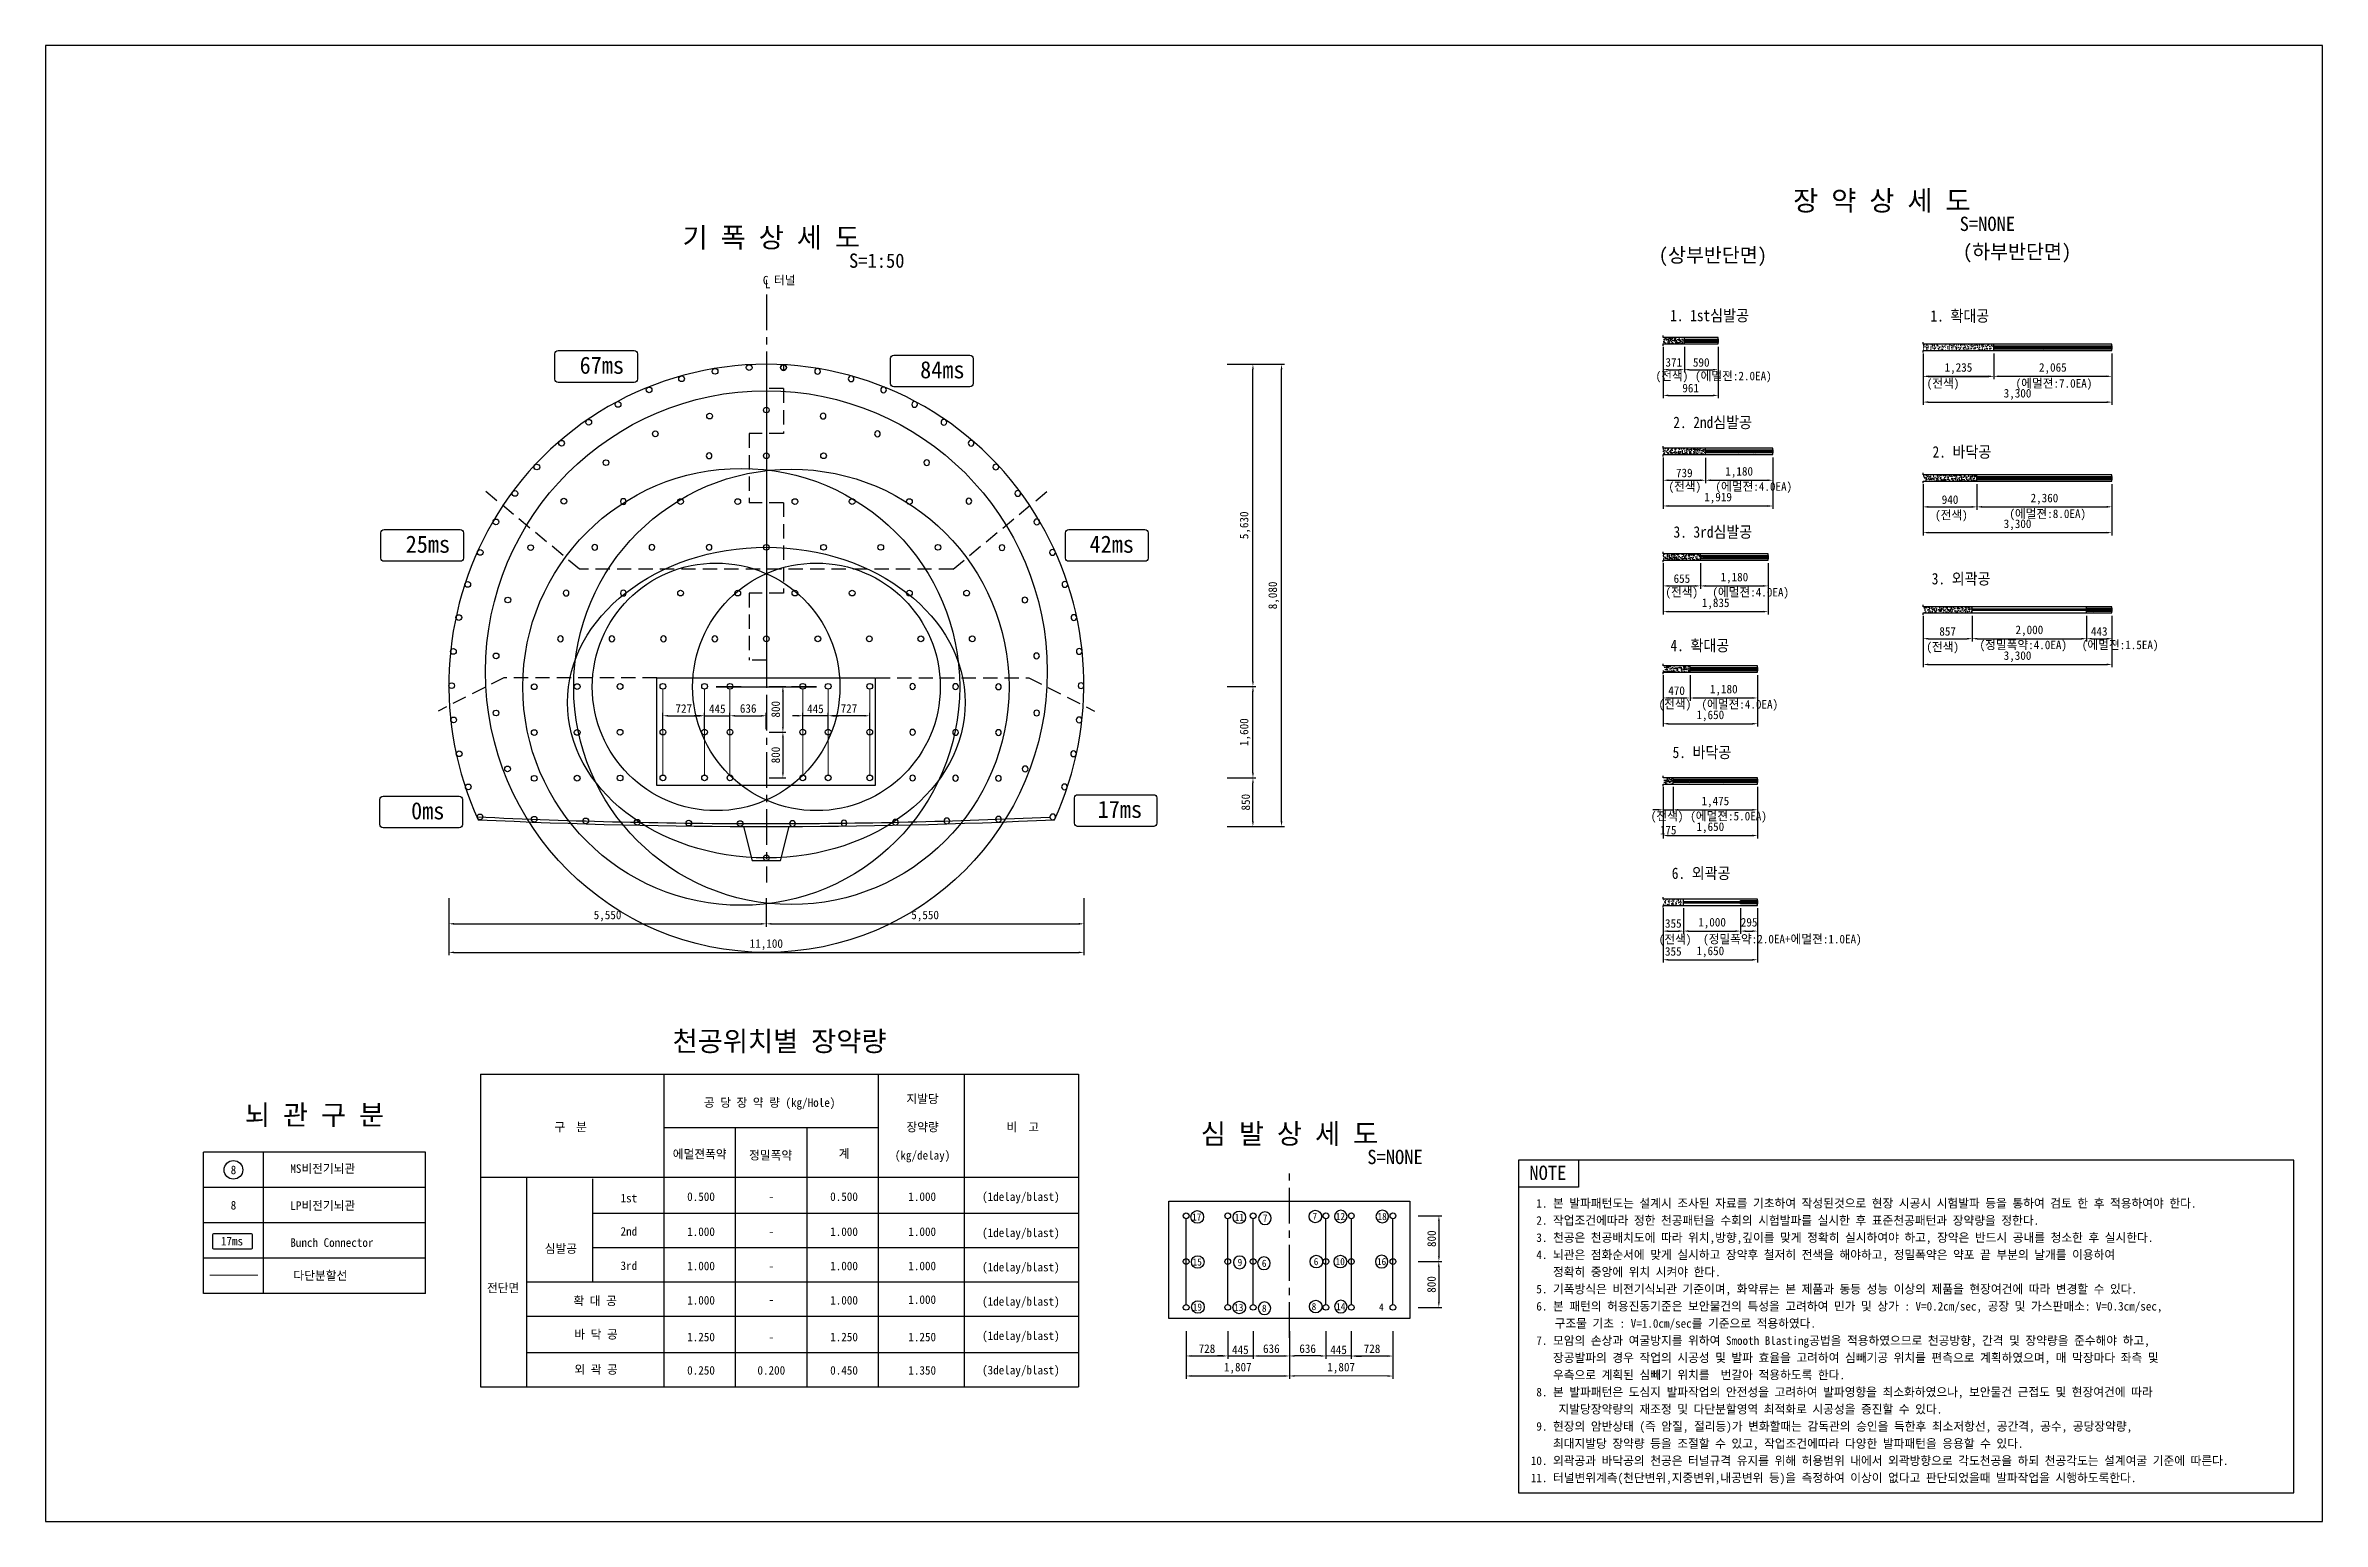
# Model space of a CAD drawing. Header units: millimetres. Extents: x -114429 to 52969, y -22900 to 28700.
# Drawn here: x -78350 to -38550, y -22900 to 2900 of the extents above; entities that cross this region are included whole.
import ezdxf
from ezdxf.enums import TextEntityAlignment as Align

# ---------------------------------------------------------------- set-up
doc = ezdxf.new("R2010")
doc.units = ezdxf.units.MM
doc.header["$LTSCALE"] = 500
doc.header["$PDMODE"] = 1
doc.linetypes.add('A-CENTR01', pattern=[2, 1.25, -0.25, 0.25, -0.25])
doc.linetypes.add('A-DASHD01', pattern=[0.75, 0.5, -0.25])
for name, color, linetype in [('CS-BLST', 4, 'Continuous'), ('CS-BLST-HIDL', 2, 'A-DASHD01'), ('CS-BLST-LIN1', 2, 'Continuous'), ('CS-BLST-LIN3', 2, 'Continuous'), ('CS-BLST-PATT', 1, 'Continuous'), ('CS-BLST-TEX1', 6, 'Continuous'), ('CS-BLST-TEX2', 3, 'Continuous'), ('CS-BLST-TEX3', 3, 'Continuous'), ('CS-CNTL', 1, 'A-CENTR01'), ('CS-DIMS', 1, 'Continuous'), ('CS-EXCV', 3, 'E-DIGLN01'), ('CS-LEAL', 1, 'Continuous'), ('CS-MISC', 2, 'Continuous'), ('CS-NOTE', 3, 'Continuous'), ('CS-SYMB', 2, 'Continuous'), ('CS-TABL', 3, 'Continuous'), ('CS-TABL-LIN1', 4, 'Continuous'), ('CS-TABL-LIN2', 1, 'Continuous'), ('CS-TABL-TEX1', 6, 'Continuous'), ('CS-TABL-TEX2', 3, 'Continuous'), ('CS-TEX1', 6, 'Continuous'), ('CS-TEX2', 6, 'Continuous'), ('CS-TEX3', 6, 'Continuous'), ('CS-TEXT', 3, 'Continuous'), ('CX-PAPR', 2, 'Continuous')]:
    doc.layers.add(name, color=color, linetype=linetype)
doc.styles.get("Standard").update_dxf_attribs({"font": ''})
doc.styles.add('굴림체', font='')
doc.styles.get('Standard').set_extended_font_data('GulimChe')
doc.styles.get('굴림체').set_extended_font_data('GulimChe')
doc.linetypes.add('E-DIGLN01', pattern='A,0.9,-0.2,[19,kscals.shx,S=0.1,R=180,X=0,Y=0],0.9', length=2)
doc.dimstyles.new('DIM01-50', dxfattribs={"dimscale": 50, "dimtxt": 3, "dimasz": 1.8, "dimexe": 1, "dimexo": 1, "dimgap": 1, "dimtad": 1, "dimdec": 0, "dimzin": 9, "dimdsep": 46, "dimlunit": 6, "dimtxsty": '굴림체', "dimcen": 2.5, "dimclrt": 3, "dimadec": 4, "dimazin": 0, "dimtfac": 1, "dimtdec": 0, "dimtmove": 2, "dimatfit": 3, "dimfxl": 1, "dimtolj": 1, "dimtzin": 0, "dimarcsym": 0})
pattern_1 = [(50, (-424094, 8706.69), (91.092334, -7.969543), [9.525, -104.775]), (355, (-424094, 8706.69), (-17.621413, 95.528321), [7.62, -83.82]), (100.451, (-424086.41, 8706.025), (73.47125, 87.558344), [8.095, -89.045]), (46.1842, (-424094, 8732.09), (135.53952, -21.021164), [14.2875, -157.1625]), (96.6356, (-424082.7, 8730.34), (118.702117, 123.71278), [12.1425, -133.5675]), (351.184, (-424094, 8732.09), (118.702303, 123.71256), [11.43, -125.73]), (21, (-424081.3, 8725.74), (75.80744, -51.13276), [9.525, -104.775]), (326, (-424081.3, 8725.74), (30.901014, 92.093983), [7.62, -83.82]), (71.4514, (-424074.98, 8721.48), (106.708245, 40.961429), [8.095, -89.045]), (37.5, (-424094, 8706.69), (1.5443016, 42.2775194), [0, -82.804, 0, -85.09, 0, -84.1375]), (7.5, (-424094, 8706.69), (33.409831, 50.0902874), [0, -48.514, 0, -80.899, 0, -32.0675]), (327.5, (-424122.32, 8706.69), (67.7952976, -2.864372), [0, -31.75, 0, -99.06, 0, -131.445]), (317.5, (-424135.02, 8706.69), (74.064591, 12.7132455), [0, -41.275, 0, -65.786, 0, -93.345])]
pattern_2 = [(50, (-424094, 8956.25), (91.092334, -7.969543), [9.525, -104.775]), (355, (-424094, 8956.25), (-17.621413, 95.528321), [7.62, -83.82]), (100.451, (-424086.41, 8955.58), (73.47125, 87.558344), [8.095, -89.045]), (46.1842, (-424094, 8981.65), (135.53952, -21.021164), [14.2875, -157.1625]), (96.6356, (-424082.7, 8979.9), (118.702117, 123.71278), [12.1425, -133.5675]), (351.184, (-424094, 8981.65), (118.702303, 123.71256), [11.43, -125.73]), (21, (-424081.3, 8975.3), (75.80744, -51.13276), [9.525, -104.775]), (326, (-424081.3, 8975.3), (30.901014, 92.093983), [7.62, -83.82]), (71.4514, (-424074.98, 8971.04), (106.708245, 40.961429), [8.095, -89.045]), (37.5, (-424094, 8956.247), (1.5443016, 42.2775194), [0, -82.804, 0, -85.09, 0, -84.1375]), (7.5, (-424094, 8956.247), (33.409831, 50.0902874), [0, -48.514, 0, -80.899, 0, -32.0675]), (327.5, (-424122.32, 8956.247), (67.7952976, -2.864372), [0, -31.75, 0, -99.06, 0, -131.445]), (317.5, (-424135.02, 8956.247), (74.064591, 12.7132455), [0, -41.275, 0, -65.786, 0, -93.345])]
pattern_3 = [(50, (-424094, 8706.69), (91.092334, -7.969543), [9.525, -104.775]), (355, (-424094, 8706.69), (-17.621413, 95.528321), [7.62, -83.82]), (100.451, (-424086.41, 8706.025), (73.47125, 87.558344), [8.095, -89.045]), (46.1842, (-424094, 8732.09), (135.53952, -21.021164), [14.2875, -157.1625]), (96.6356, (-424082.7, 8730.34), (118.702117, 123.71278), [12.1425, -133.5675]), (351.184, (-424094, 8732.09), (118.702303, 123.71256), [11.43, -125.73]), (21, (-424081.3, 8725.74), (75.80744, -51.132759), [9.525, -104.775]), (326, (-424081.3, 8725.74), (30.901014, 92.093983), [7.62, -83.82]), (71.4514, (-424074.98, 8721.48), (106.708245, 40.961429), [8.095, -89.045]), (37.5, (-424094, 8706.69), (1.5443016, 42.2775194), [0, -82.804, 0, -85.09, 0, -84.1375]), (7.5, (-424094, 8706.69), (33.409831, 50.0902874), [0, -48.514, 0, -80.899, 0, -32.0675]), (327.5, (-424122.32, 8706.69), (67.7952976, -2.864372), [0, -31.75, 0, -99.06, 0, -131.445]), (317.5, (-424135.02, 8706.69), (74.064591, 12.7132455), [0, -41.275, 0, -65.786, 0, -93.345])]

msp = doc.modelspace()

# ---------------------------------------------------------------- texts
at = {"layer": 'CS-BLST-TEX1', "style": '굴림체'}
for s, p in [('  67ms', (-68820.7, -2687.6)), ('  84ms', (-62868.1, -2767.2)), ('  25ms', (-71860.5, -5816)), (' 42ms', (-59810.3, -5816)), ('  0ms', (-71863, -10476.1)), ('  17ms', (-59764.8, -10450.6))]:
    msp.add_text(s, height=300, dxfattribs=at).set_placement(p, align=Align.MIDDLE_CENTER)
at = {"layer": 'CS-BLST-TEX2', "style": '굴림체'}
for s, p in [('7', (-56162.2, -17564.2)), ('12', (-55716.5, -17569.1)), ('18', (-54987.2, -17569.1)), ('17', (-58227.7, -17576.6)), ('11', (-57481.9, -17584)), ('7', (-57031.6, -17594.1)), ('15', (-58218.8, -18364.1)), ('6', (-56141.6, -18356.6)), ('10', (-55719.8, -18356.6)), ('16', (-54996.3, -18356.6)), ('9', (-57472.6, -18371.6)), ('6', (-57048.8, -18386.5)), ('19', (-58216, -19151.7)), ('13', (-57492.3, -19159.2)), ('8', (-56178.2, -19143)), ('14', (-55710.1, -19144.3)), ('4', (-55000.1, -19151.7)), ('8', (-57047.2, -19172.8))]:
    msp.add_text(s, height=125, dxfattribs=at).set_placement(p, align=Align.MIDDLE_CENTER)
at = {"layer": 'CS-BLST-TEX3', "style": '굴림체'}
for s, p in [('(전색)', (-49920.7, -2951)), ('(에멀젼:2.0EA)', (-48847.1, -2951)), ('(전색)', (-45182.9, -3079.9)), ('(에멀젼:7.0EA)', (-43243.1, -3079.9)), ('(전색)', (-49695.4, -4883.3)), ('(에멀젼:4.0EA)', (-48490.1, -4883.3)), ('(전색)', (-45036.3, -5382.2)), ('(에멀젼:8.0EA)', (-43352.3, -5359.6)), ('(전색)', (-49749.6, -6730.9)), ('(에멀젼:4.0EA)', (-48544, -6730.9)), ('(전색)', (-45188.7, -7686.3)), ('(정밀폭약:4.0EA)', (-43779.7, -7651.7)), ('(에멀젼:1.5EA)', (-42086.1, -7651.7)), ('(전색)', (-49868.9, -8689.6)), ('(에멀젼:4.0EA)', (-48734.8, -8689.6)), ('(전색)', (-50005.7, -10645.1)), ('(에멀젼:5.0EA)', (-48931.8, -10645.1)), ('(전색)', (-49865.8, -12798)), ('(정밀폭약:2.0EA+에멀젼:1.0EA)', (-47990.5, -12795))]:
    msp.add_text(s, height=150, dxfattribs=at).set_placement(p, align=Align.CENTER)
at = {"layer": 'CS-NOTE', "style": '굴림체'}
for s, height, p in [('NOTE', 250, (-52412.7, -16930.1)), (' 1. 본 발파패턴도는 설계시 조사된 자료를 기초하여 작성된것으로 현장 시공시 시험발파 등을 통하여 검토 한 후 적용하여야 한다.', 150, (-52388.1, -17413.3)), (' 3. 천공은 천공배치도에 따라 위치,방향,깊이를 맞게 정확히 실시하여야 하고, 장약은 반드시 공내를 청소한 후 실시한다.', 150, (-52388.1, -18013.3)), (' 2. 작업조건에따라 정한 천공패턴을 수회의 시험발파를 실시한 후 표준천공패턴과 장약량을 정한다.', 150, (-52388.1, -17713.3)), (' 4. 뇌관은 점화순서에 맞게 실시하고 장약후 철저히 전색을 해야하고, 정밀폭약은 약포 끝 부분의 날개를 이용하여', 150, (-52388.1, -18313.3)), ('    정확히 중앙에 위치 시켜야 한다.', 150, (-52388.1, -18613.3)), (' 5. 기폭방식은 비전기식뇌관 기준이며, 화약류는 본 제품과 동등 성능 이상의 제품을 현장여건에 따라 변경할 수 있다.', 150, (-52388.1, -18913.3)), (' 6. 본 패턴의 허용진동기준은 보안물건의 특성을 고려하여 민가 및 상가 : V=0.2cm/sec, 공장 및 가스판매소: V=0.3cm/sec, ', 150, (-52388.1, -19213.3)), ('    구조물 기초 : V=1.0cm/sec를 기준으로 적용하였다.', 150, (-52358.5, -19513.3)), (' 7. 모암의 손상과 여굴방지를 위하여 Smooth Blasting공법을 적용하였으므로 천공방향, 간격 및 장약량을 준수해야 하고,', 150, (-52388.1, -19813.3)), ('    장공발파의 경우 작업의 시공성 및 발파 효율을 고려하여 심빼기공 위치를 편측으로 계획하였으며, 매 막장마다 좌측 및', 150, (-52388.1, -20113.3)), ('    우측으로 계획된 심빼기 위치를  번갈아 적용하도록 한다.', 150, (-52388.1, -20413.3)), (' 8. 본 발파패턴은 도심지 발파작업의 안전성을 고려하여 발파영향을 최소화하였으나, 보안물건 근접도 및 현장여건에 따라', 150, (-52388.1, -20713.3)), ('     지발당장약량의 재조정 및 다단분할영역 최적화로 시공성을 증진할 수 있다.', 150, (-52388.1, -21013.3)), (' 9. 현장의 암반상태 (즉 암질, 절리등)가 변화할때는 감독관의 승인을 득한후 최소저항선, 공간격, 공수, 공당장약량,', 150, (-52388.1, -21313.3)), ('    최대지발당 장약량 등을 조절할 수 있고, 작업조건에따라 다양한 발파패턴을 응용할 수 있다. ', 150, (-52388.1, -21613.3)), ('10. 외곽공과 바닥공의 천공은 터널규격 유지를 위해 허용범위 내에서 외곽방향으로 각도천공을 하되 천공각도는 설계여굴 기준에 따른다.', 150, (-52388.1, -21913.3)), ('11. 터널변위계측(천단변위,지중변위,내공변위 등)을 측정하여 이상이 없다고 판단되었을때 발파작업을 시행하도록한다.', 150, (-52388.1, -22213.3))]:
    msp.add_text(s, height=height, dxfattribs=at).set_placement(p)
at = {"layer": 'CS-TABL-TEX1'}
for s, p in [('공 당 장 약 량 (kg/Hole)', (-65693.1, -15652.1)), ('지발당', (-63019.7, -15588.5)), ('구  분', (-69170.9, -16081.2)), ('장약량', (-63019.7, -16081.2)), ('비  고', (-61267.8, -16081.2)), ('에멀젼폭약', (-66915.9, -16553.8)), ('정밀폭약', (-65676, -16573.8)), ('계', (-64390.6, -16545.3)), ('(kg/delay)', (-63019.7, -16573.8)), ('1st', (-68153.8, -17322.3)), ('2nd', (-68153.8, -17903.9)), ('심발공', (-69341, -18205.4)), ('3rd', (-68153.8, -18503.9)), ('전단면', (-70352.2, -18894.3)), ('확 대 공', (-68742.2, -19118.4)), ('바 닥 공', (-68727, -19704.7)), ('외 곽 공', (-68727, -20318.3))]:
    msp.add_text(s, height=150, dxfattribs=at).set_placement(p, align=Align.CENTER)
at = {"layer": 'CS-TABL-TEX2', "style": '굴림체'}
for s, p in [('0.500', (-66892.3, -17296.7)), ('-', (-65663.6, -17296.7)), ('0.500', (-64392.3, -17296.7)), ('1.000', (-63026.1, -17296.7)), ('(1delay/blast)', (-61301.4, -17296.7)), ('1.000', (-66892.3, -17909.2)), ('-', (-65663.6, -17909.2)), ('1.000', (-64392.3, -17909.2)), ('1.000', (-63026.1, -17909.2)), ('(1delay/blast)', (-61301.4, -17928.3)), ('1.000', (-66892.3, -18508.3)), ('-', (-65663.6, -18508.3)), ('1.000', (-64392.3, -18508.3)), ('1.000', (-63026.1, -18508.3)), ('(1delay/blast)', (-61301.4, -18528.3)), ('1.000', (-66892.3, -19108.3)), ('-', (-65663.6, -19096.6)), ('1.000', (-64392.3, -19108.3)), ('1.000', (-63026.1, -19096.6)), ('(1delay/blast)', (-61301.4, -19128.3)), ('1.250', (-66892.3, -19750.3)), ('-', (-65663.6, -19750.3)), ('1.250', (-64392.3, -19750.3)), ('1.250', (-63026.1, -19750.3)), ('(1delay/blast)', (-61301.4, -19728.3)), ('0.250', (-66892.3, -20333.2)), ('0.200', (-65663.6, -20333.2)), ('0.450', (-64392.3, -20333.2)), ('1.350', (-63026.1, -20333.2)), ('(3delay/blast)', (-61301.4, -20329))]:
    msp.add_text(s, height=150, dxfattribs=at).set_placement(p, align=Align.CENTER)
at = {"layer": 'CS-TEX1', "style": '굴림체'}
for s, p in [('장 약 상 세 도', (-46251.3, 193)), ('기 폭 상 세 도', (-65664.9, -450.4)), ('천공위치별 장약량', (-65519.5, -14501.4)), ('뇌 관 구 분', (-73647.6, -15788.1)), ('심 발 상 세 도', (-56605.2, -16118.4))]:
    msp.add_text(s, height=350, dxfattribs=at).set_placement(p, align=Align.MIDDLE)
at = {"layer": 'CS-TEX2', "style": '굴림체'}
for s, p in [('(상부반단면)', (-49206.2, -781.1)), ('(하부반단면)', (-43888.1, -718.6))]:
    msp.add_text(s, height=250, dxfattribs=at).set_placement(p, align=Align.MIDDLE)
at = {"layer": 'CS-TEX3', "style": '굴림체', "width": 0.9}
for s, p in [('1. 1st심발공', (-49263, -1918.9)), ('1. 확대공', (-44888, -1926.2)), ('2. 2nd심발공', (-49209.4, -3786.7)), ('2. 바닥공', (-44851.9, -4303.2)), ('3. 3rd심발공', (-49205.1, -5702.6)), ('3. 외곽공', (-44865.9, -6519.8)), ('4. 확대공', (-49432.4, -7687.1)), ('5. 바닥공', (-49396.3, -9555)), ('6. 외곽공', (-49410.2, -11668))]:
    msp.add_text(s, height=200, dxfattribs=at).set_placement(p, align=Align.CENTER)
at = {"layer": 'CS-TEXT', "style": '굴림체'}
for s, height, p in [('S=NONE', 250, (-44891.8, -341.7)), ('S=1:50', 250, (-64305.4, -985.2)), ('C 터널', 150, (-65811.8, -1277.2)), ('L', 150, (-65774.4, -1344.7)), ('MS비전기뇌관', 150, (-74071.5, -16807.1)), ('S=NONE', 250, (-55245.7, -16653.2)), ('LP비전기뇌관', 150, (-74071.4, -17453.8)), ('Bunch Connector', 150, (-74071.4, -18099.7))]:
    msp.add_text(s, height=height, dxfattribs=at).set_placement(p)
for p in [(-75065.5, -16754.2), (-75065.5, -17371.7)]:
    msp.add_text('8', height=150, dxfattribs=at).set_placement(p, align=Align.MIDDLE_CENTER)
msp.add_text('17ms', height=150, dxfattribs=at).set_placement((-75091, -18001.1), align=Align.MIDDLE)
msp.add_text('다단분할선', height=150, dxfattribs=at).set_placement((-73546.1, -18676.2), align=Align.CENTER)

# ---------------------------------------------------------------- blocks, each defined once
blk = doc.blocks.new('*D325')
at = {"layer": 'CS-DIMS', "color": 0, "lineweight": -2, "ltscale": 30, "transparency": 16777216}
for p, q in [((-50075, -2366), (-50075, -3266)), ((-49114, -2366), (-49114, -3266)), ((-49985, -3216), (-49204, -3216))]:
    blk.add_line(p, q, dxfattribs=at)
at = {"layer": 'CS-DIMS', "color": 0, "ltscale": 30, "transparency": 16777216}
for points in [[(-49985, -3201), (-49985, -3231), (-50075, -3216)], [(-49204, -3201), (-49204, -3231), (-49114, -3216)]]:
    blk.add_solid(points, dxfattribs=at)
at = {"layer": 'Defpoints', "color": 0, "ltscale": 30, "transparency": 16777216}
for p in [(-50075, -2316), (-49114, -2316), (-49114, -3216)]:
    blk.add_point(p, dxfattribs=at)
at = {"layer": 'CS-DIMS', "color": 3, "ltscale": 30, "transparency": 16777216, "insert": (-49594, -3089), "char_height": 150, "attachment_point": 5, "style": '굴림체'}
blk.add_mtext('\\A1;961', dxfattribs=at)
blk = doc.blocks.new('*D326')
at = {"layer": 'CS-DIMS', "color": 0, "lineweight": -2, "ltscale": 30, "transparency": 16777216}
for p, q in [((-50075, -2366), (-50075, -2816)), ((-49704, -2366), (-49704, -2816)), ((-49985, -2766), (-49794, -2766))]:
    blk.add_line(p, q, dxfattribs=at)
at = {"layer": 'CS-DIMS', "color": 0, "ltscale": 30, "transparency": 16777216}
for points in [[(-49985, -2751), (-49985, -2781), (-50075, -2766)], [(-49794, -2751), (-49794, -2781), (-49704, -2766)]]:
    blk.add_solid(points, dxfattribs=at)
at = {"layer": 'Defpoints', "color": 0, "ltscale": 30, "transparency": 16777216}
for p in [(-50075, -2316), (-49704, -2316), (-49704, -2766)]:
    blk.add_point(p, dxfattribs=at)
at = {"layer": 'CS-DIMS', "color": 3, "ltscale": 30, "transparency": 16777216, "insert": (-49889, -2639), "char_height": 150, "attachment_point": 5, "style": '굴림체'}
blk.add_mtext('\\A1;371', dxfattribs=at)
blk = doc.blocks.new('*D327')
at = {"layer": 'CS-DIMS', "color": 0, "lineweight": -2, "ltscale": 30, "transparency": 16777216}
for p, q in [((-49704, -2366), (-49704, -2816)), ((-49114, -2366), (-49114, -2816)), ((-49614, -2766), (-49204, -2766))]:
    blk.add_line(p, q, dxfattribs=at)
at = {"layer": 'CS-DIMS', "color": 0, "ltscale": 30, "transparency": 16777216}
for points in [[(-49614, -2751), (-49614, -2781), (-49704, -2766)], [(-49204, -2751), (-49204, -2781), (-49114, -2766)]]:
    blk.add_solid(points, dxfattribs=at)
at = {"layer": 'Defpoints', "color": 0, "ltscale": 30, "transparency": 16777216}
for p in [(-49704, -2316), (-49114, -2316), (-49114, -2766)]:
    blk.add_point(p, dxfattribs=at)
at = {"layer": 'CS-DIMS', "color": 3, "ltscale": 30, "transparency": 16777216, "insert": (-49409, -2640), "char_height": 150, "attachment_point": 5, "style": '굴림체'}
blk.add_mtext('\\A1;590', dxfattribs=at)
blk = doc.blocks.new('*D328')
at = {"layer": 'CS-DIMS', "color": 0, "lineweight": -2, "ltscale": 30, "transparency": 16777216}
for p, q in [((-50075, -4299), (-50075, -5199)), ((-48156, -4299), (-48156, -5199)), ((-49985, -5149), (-48246, -5149))]:
    blk.add_line(p, q, dxfattribs=at)
at = {"layer": 'CS-DIMS', "color": 0, "ltscale": 30, "transparency": 16777216}
for points in [[(-49985, -5134), (-49985, -5164), (-50075, -5149)], [(-48246, -5134), (-48246, -5164), (-48156, -5149)]]:
    blk.add_solid(points, dxfattribs=at)
at = {"layer": 'Defpoints', "color": 0, "ltscale": 30, "transparency": 16777216}
for p in [(-50075, -4249), (-48156, -4249), (-48156, -5149)]:
    blk.add_point(p, dxfattribs=at)
at = {"layer": 'CS-DIMS', "color": 3, "ltscale": 30, "transparency": 16777216, "insert": (-49115, -5012), "char_height": 150, "attachment_point": 5, "style": '굴림체'}
blk.add_mtext('\\A1;1,919', dxfattribs=at)
blk = doc.blocks.new('*D329')
at = {"layer": 'CS-DIMS', "color": 0, "lineweight": -2, "ltscale": 30, "transparency": 16777216}
for p, q in [((-50075, -4299), (-50075, -4749)), ((-49336, -4305), (-49336, -4749)), ((-49985, -4699), (-49426, -4699))]:
    blk.add_line(p, q, dxfattribs=at)
at = {"layer": 'CS-DIMS', "color": 0, "ltscale": 30, "transparency": 16777216}
for points in [[(-49985, -4684), (-49985, -4714), (-50075, -4699)], [(-49426, -4684), (-49426, -4714), (-49336, -4699)]]:
    blk.add_solid(points, dxfattribs=at)
at = {"layer": 'Defpoints', "color": 0, "ltscale": 30, "transparency": 16777216}
for p in [(-50075, -4249), (-49336, -4255), (-49336, -4699)]:
    blk.add_point(p, dxfattribs=at)
at = {"layer": 'CS-DIMS', "color": 3, "ltscale": 30, "transparency": 16777216, "insert": (-49705, -4572), "char_height": 150, "attachment_point": 5, "style": '굴림체'}
blk.add_mtext('\\A1;739', dxfattribs=at)
blk = doc.blocks.new('*D330')
at = {"layer": 'CS-DIMS', "color": 0, "lineweight": -2, "ltscale": 30, "transparency": 16777216}
for p, q in [((-49336, -4305), (-49336, -4749)), ((-48156, -4299), (-48156, -4749)), ((-49246, -4699), (-48246, -4699))]:
    blk.add_line(p, q, dxfattribs=at)
at = {"layer": 'CS-DIMS', "color": 0, "ltscale": 30, "transparency": 16777216}
for points in [[(-49246, -4684), (-49246, -4714), (-49336, -4699)], [(-48246, -4684), (-48246, -4714), (-48156, -4699)]]:
    blk.add_solid(points, dxfattribs=at)
at = {"layer": 'Defpoints', "color": 0, "ltscale": 30, "transparency": 16777216}
for p in [(-49336, -4255), (-48156, -4249), (-48156, -4699)]:
    blk.add_point(p, dxfattribs=at)
at = {"layer": 'CS-DIMS', "color": 3, "ltscale": 30, "transparency": 16777216, "insert": (-48746, -4562), "char_height": 150, "attachment_point": 5, "style": '굴림체'}
blk.add_mtext('\\A1;1,180', dxfattribs=at)
blk = doc.blocks.new('뉴마이트')
at = {"layer": 'CS-BLST-PATT'}
h = blk.add_hatch(dxfattribs=at)
h.set_pattern_fill('ANSI31', color=256, scale=5.824581, style=0)
h.set_pattern_definition([(45, (-765876.779, 225267.89), (-13.0765565, 13.0765565), [])])
h.paths.add_polyline_path([(0, 29), (0, -29), (295, -29), (295, 29)])
at = {"layer": 'CS-TABL'}
blk.add_lwpolyline([(0, 29), (295, 29), (295, -29), (0, -29)], close=True, dxfattribs=at)
blk = doc.blocks.new('*D380')
at = {"layer": 'CS-DIMS', "color": 0, "lineweight": -2, "ltscale": 30, "transparency": 16777216}
for p, q in [((-50075, -6146), (-50075, -7046)), ((-48240, -6146), (-48240, -7046)), ((-49985, -6996), (-48330, -6996))]:
    blk.add_line(p, q, dxfattribs=at)
at = {"layer": 'CS-DIMS', "color": 0, "ltscale": 30, "transparency": 16777216}
for points in [[(-49985, -6981), (-49985, -7011), (-50075, -6996)], [(-48330, -6981), (-48330, -7011), (-48240, -6996)]]:
    blk.add_solid(points, dxfattribs=at)
at = {"layer": 'Defpoints', "color": 0, "ltscale": 30, "transparency": 16777216}
for p in [(-50075, -6096), (-48240, -6096), (-48240, -6996)]:
    blk.add_point(p, dxfattribs=at)
at = {"layer": 'CS-DIMS', "color": 3, "ltscale": 30, "transparency": 16777216, "insert": (-49157, -6860), "char_height": 150, "attachment_point": 5, "style": '굴림체'}
blk.add_mtext('\\A1;1,835', dxfattribs=at)
blk = doc.blocks.new('*D381')
at = {"layer": 'CS-DIMS', "color": 0, "lineweight": -2, "ltscale": 30, "transparency": 16777216}
for p, q in [((-50075, -6146), (-50075, -6596)), ((-49420, -6146), (-49420, -6596)), ((-49985, -6546), (-49510, -6546))]:
    blk.add_line(p, q, dxfattribs=at)
at = {"layer": 'CS-DIMS', "color": 0, "ltscale": 30, "transparency": 16777216}
for points in [[(-49985, -6531), (-49985, -6561), (-50075, -6546)], [(-49510, -6531), (-49510, -6561), (-49420, -6546)]]:
    blk.add_solid(points, dxfattribs=at)
at = {"layer": 'Defpoints', "color": 0, "ltscale": 30, "transparency": 16777216}
for p in [(-50075, -6096), (-49420, -6096), (-49420, -6546)]:
    blk.add_point(p, dxfattribs=at)
at = {"layer": 'CS-DIMS', "color": 3, "ltscale": 30, "transparency": 16777216, "insert": (-49747, -6419), "char_height": 150, "attachment_point": 5, "style": '굴림체'}
blk.add_mtext('\\A1;655', dxfattribs=at)
blk = doc.blocks.new('*D382')
at = {"layer": 'CS-DIMS', "color": 0, "lineweight": -2, "ltscale": 30, "transparency": 16777216}
for p, q in [((-49420, -6146), (-49420, -6596)), ((-48240, -6146), (-48240, -6596)), ((-49330, -6546), (-48330, -6546))]:
    blk.add_line(p, q, dxfattribs=at)
at = {"layer": 'CS-DIMS', "color": 0, "ltscale": 30, "transparency": 16777216}
for points in [[(-49330, -6531), (-49330, -6561), (-49420, -6546)], [(-48330, -6531), (-48330, -6561), (-48240, -6546)]]:
    blk.add_solid(points, dxfattribs=at)
at = {"layer": 'Defpoints', "color": 0, "ltscale": 30, "transparency": 16777216}
for p in [(-49420, -6096), (-48240, -6096), (-48240, -6546)]:
    blk.add_point(p, dxfattribs=at)
at = {"layer": 'CS-DIMS', "color": 3, "ltscale": 30, "transparency": 16777216, "insert": (-48830, -6410), "char_height": 150, "attachment_point": 5, "style": '굴림체'}
blk.add_mtext('\\A1;1,180', dxfattribs=at)
blk = doc.blocks.new('*D383')
at = {"layer": 'CS-DIMS', "color": 0, "lineweight": -2, "ltscale": 30, "transparency": 16777216}
for p, q in [((-50075, -8105), (-50075, -9005)), ((-48425, -8105), (-48425, -9005)), ((-49985, -8955), (-48515, -8955))]:
    blk.add_line(p, q, dxfattribs=at)
at = {"layer": 'CS-DIMS', "color": 0, "ltscale": 30, "transparency": 16777216}
for points in [[(-49985, -8940), (-49985, -8970), (-50075, -8955)], [(-48515, -8940), (-48515, -8970), (-48425, -8955)]]:
    blk.add_solid(points, dxfattribs=at)
at = {"layer": 'Defpoints', "color": 0, "ltscale": 30, "transparency": 16777216}
for p in [(-50075, -8055), (-48425, -8055), (-48425, -8955)]:
    blk.add_point(p, dxfattribs=at)
at = {"layer": 'CS-DIMS', "color": 3, "ltscale": 30, "transparency": 16777216, "insert": (-49250, -8819), "char_height": 150, "attachment_point": 5, "style": '굴림체'}
blk.add_mtext('\\A1;1,650', dxfattribs=at)
blk = doc.blocks.new('*D384')
at = {"layer": 'CS-DIMS', "color": 0, "lineweight": -2, "ltscale": 30, "transparency": 16777216}
for p, q in [((-50075, -8105), (-50075, -8555)), ((-49605, -8105), (-49605, -8555)), ((-49985, -8505), (-49695, -8505))]:
    blk.add_line(p, q, dxfattribs=at)
at = {"layer": 'CS-DIMS', "color": 0, "ltscale": 30, "transparency": 16777216}
for points in [[(-49985, -8490), (-49985, -8520), (-50075, -8505)], [(-49695, -8490), (-49695, -8520), (-49605, -8505)]]:
    blk.add_solid(points, dxfattribs=at)
at = {"layer": 'Defpoints', "color": 0, "ltscale": 30, "transparency": 16777216}
for p in [(-50075, -8055), (-49605, -8055), (-49605, -8505)]:
    blk.add_point(p, dxfattribs=at)
at = {"layer": 'CS-DIMS', "color": 3, "ltscale": 30, "transparency": 16777216, "insert": (-49840, -8378), "char_height": 150, "attachment_point": 5, "style": '굴림체'}
blk.add_mtext('\\A1;470', dxfattribs=at)
blk = doc.blocks.new('*D385')
at = {"layer": 'CS-DIMS', "color": 0, "lineweight": -2, "ltscale": 30, "transparency": 16777216}
for p, q in [((-49605, -8105), (-49605, -8555)), ((-48425, -8105), (-48425, -8555)), ((-49515, -8505), (-48515, -8505))]:
    blk.add_line(p, q, dxfattribs=at)
at = {"layer": 'CS-DIMS', "color": 0, "ltscale": 30, "transparency": 16777216}
for points in [[(-49515, -8490), (-49515, -8520), (-49605, -8505)], [(-48515, -8490), (-48515, -8520), (-48425, -8505)]]:
    blk.add_solid(points, dxfattribs=at)
at = {"layer": 'Defpoints', "color": 0, "ltscale": 30, "transparency": 16777216}
for p in [(-49605, -8055), (-48425, -8055), (-48425, -8505)]:
    blk.add_point(p, dxfattribs=at)
at = {"layer": 'CS-DIMS', "color": 3, "ltscale": 30, "transparency": 16777216, "insert": (-49015, -8369), "char_height": 150, "attachment_point": 5, "style": '굴림체'}
blk.add_mtext('\\A1;1,180', dxfattribs=at)
blk = doc.blocks.new('*D386')
at = {"layer": 'CS-DIMS', "color": 0, "lineweight": -2, "ltscale": 30, "transparency": 16777216}
for p, q in [((-50075, -12181), (-50075, -13131)), ((-48425, -12181), (-48425, -13131)), ((-49985, -13081), (-48515, -13081))]:
    blk.add_line(p, q, dxfattribs=at)
at = {"layer": 'CS-DIMS', "color": 0, "ltscale": 30, "transparency": 16777216}
for points in [[(-49985, -13066), (-49985, -13096), (-50075, -13081)], [(-48515, -13066), (-48515, -13096), (-48425, -13081)]]:
    blk.add_solid(points, dxfattribs=at)
at = {"layer": 'Defpoints', "color": 0, "ltscale": 30, "transparency": 16777216}
for p in [(-50075, -12131), (-48425, -12131), (-48425, -13081)]:
    blk.add_point(p, dxfattribs=at)
at = {"layer": 'CS-DIMS', "color": 3, "ltscale": 30, "transparency": 16777216, "insert": (-49250, -12945), "char_height": 150, "attachment_point": 5, "style": '굴림체'}
blk.add_mtext('\\A1;1,650', dxfattribs=at)
blk = doc.blocks.new('*D387')
at = {"layer": 'CS-DIMS', "color": 0, "lineweight": -2, "ltscale": 30, "transparency": 16777216}
for p, q in [((-50075, -12181), (-50075, -12631)), ((-49720, -12181), (-49720, -12631)), ((-49985, -12581), (-49810, -12581))]:
    blk.add_line(p, q, dxfattribs=at)
at = {"layer": 'CS-DIMS', "color": 0, "ltscale": 30, "transparency": 16777216}
for points in [[(-49985, -12566), (-49985, -12596), (-50075, -12581)], [(-49810, -12566), (-49810, -12596), (-49720, -12581)]]:
    blk.add_solid(points, dxfattribs=at)
at = {"layer": 'Defpoints', "color": 0, "ltscale": 30, "transparency": 16777216}
for p in [(-50075, -12131), (-49720, -12131), (-49720, -12581)]:
    blk.add_point(p, dxfattribs=at)
at = {"layer": 'CS-DIMS', "color": 3, "ltscale": 30, "transparency": 16777216, "insert": (-49897, -12936), "char_height": 150, "attachment_point": 5, "style": '굴림체'}
blk.add_mtext('\\A1;355', dxfattribs=at)
blk = doc.blocks.new('*D388')
at = {"layer": 'CS-DIMS', "color": 0, "lineweight": -2, "ltscale": 30, "transparency": 16777216}
for p, q in [((-50075, -12181), (-50075, -12630)), ((-49720, -12181), (-49720, -12630)), ((-49985, -12580), (-49810, -12580))]:
    blk.add_line(p, q, dxfattribs=at)
at = {"layer": 'CS-DIMS', "color": 0, "ltscale": 30, "transparency": 16777216}
for points in [[(-49985, -12565), (-49985, -12595), (-50075, -12580)], [(-49810, -12565), (-49810, -12595), (-49720, -12580)]]:
    blk.add_solid(points, dxfattribs=at)
at = {"layer": 'Defpoints', "color": 0, "ltscale": 30, "transparency": 16777216}
for p in [(-50075, -12131), (-49720, -12131), (-49720, -12580)]:
    blk.add_point(p, dxfattribs=at)
at = {"layer": 'CS-DIMS', "color": 3, "ltscale": 30, "transparency": 16777216, "insert": (-49897, -12447), "char_height": 150, "attachment_point": 5, "style": '굴림체'}
blk.add_mtext('\\A1;355', dxfattribs=at)
blk = doc.blocks.new('*D389')
at = {"layer": 'CS-DIMS', "color": 0, "lineweight": -2, "ltscale": 30, "transparency": 16777216}
for p, q in [((-49720, -12181), (-49720, -12630)), ((-48720, -12181), (-48720, -12630)), ((-49630, -12580), (-48810, -12580))]:
    blk.add_line(p, q, dxfattribs=at)
at = {"layer": 'CS-DIMS', "color": 0, "ltscale": 30, "transparency": 16777216}
for points in [[(-49630, -12565), (-49630, -12595), (-49720, -12580)], [(-48810, -12565), (-48810, -12595), (-48720, -12580)]]:
    blk.add_solid(points, dxfattribs=at)
at = {"layer": 'Defpoints', "color": 0, "ltscale": 30, "transparency": 16777216}
for p in [(-49720, -12131), (-48720, -12131), (-48720, -12580)]:
    blk.add_point(p, dxfattribs=at)
at = {"layer": 'CS-DIMS', "color": 3, "ltscale": 30, "transparency": 16777216, "insert": (-49220, -12444), "char_height": 150, "attachment_point": 5, "style": '굴림체'}
blk.add_mtext('\\A1;1,000', dxfattribs=at)
blk = doc.blocks.new('*D390')
at = {"layer": 'CS-DIMS', "color": 0, "lineweight": -2, "ltscale": 30, "transparency": 16777216}
for p, q in [((-48720, -12181), (-48720, -12630)), ((-48425, -12181), (-48425, -12630)), ((-48630, -12580), (-48515, -12580))]:
    blk.add_line(p, q, dxfattribs=at)
at = {"layer": 'CS-DIMS', "color": 0, "ltscale": 30, "transparency": 16777216}
for points in [[(-48630, -12565), (-48630, -12595), (-48720, -12580)], [(-48515, -12565), (-48515, -12595), (-48425, -12580)]]:
    blk.add_solid(points, dxfattribs=at)
at = {"layer": 'Defpoints', "color": 0, "ltscale": 30, "transparency": 16777216}
for p in [(-48720, -12131), (-48425, -12131), (-48425, -12580)]:
    blk.add_point(p, dxfattribs=at)
at = {"layer": 'CS-DIMS', "color": 3, "ltscale": 30, "transparency": 16777216, "insert": (-48572, -12427), "char_height": 150, "attachment_point": 5, "style": '굴림체'}
blk.add_mtext('\\A1;295', dxfattribs=at)
blk = doc.blocks.new('*D391')
at = {"layer": 'CS-DIMS', "color": 0, "lineweight": -2, "ltscale": 30, "transparency": 16777216}
for p, q in [((-50075, -10060), (-50075, -10960)), ((-48425, -10060), (-48425, -10960)), ((-49985, -10910), (-48515, -10910))]:
    blk.add_line(p, q, dxfattribs=at)
at = {"layer": 'CS-DIMS', "color": 0, "ltscale": 30, "transparency": 16777216}
for points in [[(-49985, -10895), (-49985, -10925), (-50075, -10910)], [(-48515, -10895), (-48515, -10925), (-48425, -10910)]]:
    blk.add_solid(points, dxfattribs=at)
at = {"layer": 'Defpoints', "color": 0, "ltscale": 30, "transparency": 16777216}
for p in [(-50075, -10010), (-48425, -10010), (-48425, -10910)]:
    blk.add_point(p, dxfattribs=at)
at = {"layer": 'CS-DIMS', "color": 3, "ltscale": 30, "transparency": 16777216, "insert": (-49250, -10774), "char_height": 150, "attachment_point": 5, "style": '굴림체'}
blk.add_mtext('\\A1;1,650', dxfattribs=at)
blk = doc.blocks.new('*D392')
at = {"layer": 'CS-DIMS', "color": 0, "lineweight": -2, "ltscale": 30, "transparency": 16777216}
for p, q in [((-50075, -10060), (-50075, -10510)), ((-49900, -10060), (-49900, -10510)), ((-50165, -10460), (-50255, -10460)), ((-50075, -10460), (-49900, -10460)), ((-49810, -10460), (-49720, -10460))]:
    blk.add_line(p, q, dxfattribs=at)
at = {"layer": 'CS-DIMS', "color": 0, "ltscale": 30, "transparency": 16777216}
for points in [[(-50165, -10445), (-50165, -10475), (-50075, -10460)], [(-49810, -10445), (-49810, -10475), (-49900, -10460)]]:
    blk.add_solid(points, dxfattribs=at)
at = {"layer": 'Defpoints', "color": 0, "ltscale": 30, "transparency": 16777216}
for p in [(-50075, -10010), (-49900, -10010), (-49900, -10460)]:
    blk.add_point(p, dxfattribs=at)
at = {"layer": 'CS-DIMS', "color": 3, "ltscale": 30, "transparency": 16777216, "insert": (-49987, -10816), "char_height": 150, "attachment_point": 5, "style": '굴림체'}
blk.add_mtext('\\A1;175', dxfattribs=at)
blk = doc.blocks.new('*D393')
at = {"layer": 'CS-DIMS', "color": 0, "lineweight": -2, "ltscale": 30, "transparency": 16777216}
for p, q in [((-49900, -10060), (-49900, -10510)), ((-48425, -10060), (-48425, -10510)), ((-49810, -10460), (-48515, -10460))]:
    blk.add_line(p, q, dxfattribs=at)
at = {"layer": 'CS-DIMS', "color": 0, "ltscale": 30, "transparency": 16777216}
for points in [[(-49810, -10445), (-49810, -10475), (-49900, -10460)], [(-48515, -10445), (-48515, -10475), (-48425, -10460)]]:
    blk.add_solid(points, dxfattribs=at)
at = {"layer": 'Defpoints', "color": 0, "ltscale": 30, "transparency": 16777216}
for p in [(-49900, -10010), (-48425, -10010), (-48425, -10460)]:
    blk.add_point(p, dxfattribs=at)
at = {"layer": 'CS-DIMS', "color": 3, "ltscale": 30, "transparency": 16777216, "insert": (-49162, -10324), "char_height": 150, "attachment_point": 5, "style": '굴림체'}
blk.add_mtext('\\A1;1,475', dxfattribs=at)
blk = doc.blocks.new('*D394')
at = {"layer": 'CS-DIMS', "color": 0, "lineweight": -2, "ltscale": 30, "transparency": 16777216}
for p, q in [((-45530, -2483), (-45530, -3383)), ((-42230, -2483), (-42230, -3383)), ((-45440, -3333), (-42320, -3333))]:
    blk.add_line(p, q, dxfattribs=at)
at = {"layer": 'CS-DIMS', "color": 0, "ltscale": 30, "transparency": 16777216}
for points in [[(-45440, -3318), (-45440, -3348), (-45530, -3333)], [(-42320, -3318), (-42320, -3348), (-42230, -3333)]]:
    blk.add_solid(points, dxfattribs=at)
at = {"layer": 'Defpoints', "color": 0, "ltscale": 30, "transparency": 16777216}
for p in [(-45530, -2433), (-42230, -2433), (-42230, -3333)]:
    blk.add_point(p, dxfattribs=at)
at = {"layer": 'CS-DIMS', "color": 3, "ltscale": 30, "transparency": 16777216, "insert": (-43880, -3197), "char_height": 150, "attachment_point": 5, "style": '굴림체'}
blk.add_mtext('\\A1;3,300', dxfattribs=at)
blk = doc.blocks.new('*D395')
at = {"layer": 'CS-DIMS', "color": 0, "lineweight": -2, "ltscale": 30, "transparency": 16777216}
for p, q in [((-45530, -2483), (-45530, -2933)), ((-44295, -2483), (-44295, -2933)), ((-45440, -2883), (-44385, -2883))]:
    blk.add_line(p, q, dxfattribs=at)
at = {"layer": 'CS-DIMS', "color": 0, "ltscale": 30, "transparency": 16777216}
for points in [[(-45440, -2868), (-45440, -2898), (-45530, -2883)], [(-44385, -2868), (-44385, -2898), (-44295, -2883)]]:
    blk.add_solid(points, dxfattribs=at)
at = {"layer": 'Defpoints', "color": 0, "ltscale": 30, "transparency": 16777216}
for p in [(-45530, -2433), (-44295, -2433), (-44295, -2883)]:
    blk.add_point(p, dxfattribs=at)
at = {"layer": 'CS-DIMS', "color": 3, "ltscale": 30, "transparency": 16777216, "insert": (-44913, -2747), "char_height": 150, "attachment_point": 5, "style": '굴림체'}
blk.add_mtext('\\A1;1,235', dxfattribs=at)
blk = doc.blocks.new('*D396')
at = {"layer": 'CS-DIMS', "color": 0, "lineweight": -2, "ltscale": 30, "transparency": 16777216}
for p, q in [((-45530, -2483), (-45530, -2932)), ((-44295, -2483), (-44295, -2932)), ((-45440, -2882), (-44385, -2882))]:
    blk.add_line(p, q, dxfattribs=at)
at = {"layer": 'CS-DIMS', "color": 0, "ltscale": 30, "transparency": 16777216}
for points in [[(-45440, -2867), (-45440, -2897), (-45530, -2882)], [(-44385, -2867), (-44385, -2897), (-44295, -2882)]]:
    blk.add_solid(points, dxfattribs=at)
at = {"layer": 'Defpoints', "color": 0, "ltscale": 30, "transparency": 16777216}
for p in [(-45530, -2433), (-44295, -2433), (-44295, -2882)]:
    blk.add_point(p, dxfattribs=at)
at = {"layer": 'CS-DIMS', "color": 3, "ltscale": 30, "transparency": 16777216, "insert": (-44913, -2746), "char_height": 150, "attachment_point": 5, "style": '굴림체'}
blk.add_mtext('\\A1;1,235', dxfattribs=at)
blk = doc.blocks.new('*D397')
at = {"layer": 'CS-DIMS', "color": 0, "lineweight": -2, "ltscale": 30, "transparency": 16777216}
for p, q in [((-44295, -2483), (-44295, -2932)), ((-42230, -2483), (-42230, -2932)), ((-44205, -2882), (-42320, -2882))]:
    blk.add_line(p, q, dxfattribs=at)
at = {"layer": 'CS-DIMS', "color": 0, "ltscale": 30, "transparency": 16777216}
for points in [[(-44205, -2867), (-44205, -2897), (-44295, -2882)], [(-42320, -2867), (-42320, -2897), (-42230, -2882)]]:
    blk.add_solid(points, dxfattribs=at)
at = {"layer": 'Defpoints', "color": 0, "ltscale": 30, "transparency": 16777216}
for p in [(-44295, -2433), (-42230, -2433), (-42230, -2882)]:
    blk.add_point(p, dxfattribs=at)
at = {"layer": 'CS-DIMS', "color": 3, "ltscale": 30, "transparency": 16777216, "insert": (-43263, -2746), "char_height": 150, "attachment_point": 5, "style": '굴림체'}
blk.add_mtext('\\A1;2,065', dxfattribs=at)
blk = doc.blocks.new('*D398')
at = {"layer": 'CS-DIMS', "color": 0, "lineweight": -2, "ltscale": 30, "transparency": 16777216}
for p, q in [((-45530, -4765), (-45530, -5665)), ((-42230, -4765), (-42230, -5665)), ((-45440, -5615), (-42320, -5615))]:
    blk.add_line(p, q, dxfattribs=at)
at = {"layer": 'CS-DIMS', "color": 0, "ltscale": 30, "transparency": 16777216}
for points in [[(-45440, -5600), (-45440, -5630), (-45530, -5615)], [(-42320, -5600), (-42320, -5630), (-42230, -5615)]]:
    blk.add_solid(points, dxfattribs=at)
at = {"layer": 'Defpoints', "color": 0, "ltscale": 30, "transparency": 16777216}
for p in [(-45530, -4715), (-42230, -4715), (-42230, -5615)]:
    blk.add_point(p, dxfattribs=at)
at = {"layer": 'CS-DIMS', "color": 3, "ltscale": 30, "transparency": 16777216, "insert": (-43880, -5479), "char_height": 150, "attachment_point": 5, "style": '굴림체'}
blk.add_mtext('\\A1;3,300', dxfattribs=at)
blk = doc.blocks.new('*D399')
at = {"layer": 'CS-DIMS', "color": 0, "lineweight": -2, "ltscale": 30, "transparency": 16777216}
for p, q in [((-45530, -4765), (-45530, -5215)), ((-44590, -4765), (-44590, -5215)), ((-45440, -5165), (-44680, -5165))]:
    blk.add_line(p, q, dxfattribs=at)
at = {"layer": 'CS-DIMS', "color": 0, "ltscale": 30, "transparency": 16777216}
for points in [[(-45440, -5150), (-45440, -5180), (-45530, -5165)], [(-44680, -5150), (-44680, -5180), (-44590, -5165)]]:
    blk.add_solid(points, dxfattribs=at)
at = {"layer": 'Defpoints', "color": 0, "ltscale": 30, "transparency": 16777216}
for p in [(-45530, -4715), (-44590, -4715), (-44590, -5165)]:
    blk.add_point(p, dxfattribs=at)
at = {"layer": 'CS-DIMS', "color": 3, "ltscale": 30, "transparency": 16777216, "insert": (-45060, -5038), "char_height": 150, "attachment_point": 5, "style": '굴림체'}
blk.add_mtext('\\A1;940', dxfattribs=at)
blk = doc.blocks.new('*D400')
at = {"layer": 'CS-DIMS', "color": 0, "lineweight": -2, "ltscale": 30, "transparency": 16777216}
for p, q in [((-45530, -4765), (-45530, -5214)), ((-44590, -4765), (-44590, -5214)), ((-45440, -5164), (-44680, -5164))]:
    blk.add_line(p, q, dxfattribs=at)
at = {"layer": 'CS-DIMS', "color": 0, "ltscale": 30, "transparency": 16777216}
for points in [[(-45440, -5149), (-45440, -5179), (-45530, -5164)], [(-44680, -5149), (-44680, -5179), (-44590, -5164)]]:
    blk.add_solid(points, dxfattribs=at)
at = {"layer": 'Defpoints', "color": 0, "ltscale": 30, "transparency": 16777216}
for p in [(-45530, -4715), (-44590, -4715), (-44590, -5164)]:
    blk.add_point(p, dxfattribs=at)
at = {"layer": 'CS-DIMS', "color": 3, "ltscale": 30, "transparency": 16777216, "insert": (-45060, -5038), "char_height": 150, "attachment_point": 5, "style": '굴림체'}
blk.add_mtext('\\A1;940', dxfattribs=at)
blk = doc.blocks.new('*D401')
at = {"layer": 'CS-DIMS', "color": 0, "lineweight": -2, "ltscale": 30, "transparency": 16777216}
for p, q in [((-44590, -4765), (-44590, -5214)), ((-42230, -4765), (-42230, -5214)), ((-44500, -5164), (-42320, -5164))]:
    blk.add_line(p, q, dxfattribs=at)
at = {"layer": 'CS-DIMS', "color": 0, "ltscale": 30, "transparency": 16777216}
for points in [[(-44500, -5149), (-44500, -5179), (-44590, -5164)], [(-42320, -5149), (-42320, -5179), (-42230, -5164)]]:
    blk.add_solid(points, dxfattribs=at)
at = {"layer": 'Defpoints', "color": 0, "ltscale": 30, "transparency": 16777216}
for p in [(-44590, -4715), (-42230, -4715), (-42230, -5164)]:
    blk.add_point(p, dxfattribs=at)
at = {"layer": 'CS-DIMS', "color": 3, "ltscale": 30, "transparency": 16777216, "insert": (-43410, -5028), "char_height": 150, "attachment_point": 5, "style": '굴림체'}
blk.add_mtext('\\A1;2,360', dxfattribs=at)
blk = doc.blocks.new('*D402')
at = {"layer": 'CS-DIMS', "color": 0, "lineweight": -2, "ltscale": 30, "transparency": 16777216}
for p, q in [((-45530, -7069), (-45530, -7969)), ((-42230, -7069), (-42230, -7969)), ((-45440, -7919), (-42320, -7919))]:
    blk.add_line(p, q, dxfattribs=at)
at = {"layer": 'CS-DIMS', "color": 0, "ltscale": 30, "transparency": 16777216}
for points in [[(-45440, -7904), (-45440, -7934), (-45530, -7919)], [(-42320, -7904), (-42320, -7934), (-42230, -7919)]]:
    blk.add_solid(points, dxfattribs=at)
at = {"layer": 'Defpoints', "color": 0, "ltscale": 30, "transparency": 16777216}
for p in [(-45530, -7019), (-42230, -7019), (-42230, -7919)]:
    blk.add_point(p, dxfattribs=at)
at = {"layer": 'CS-DIMS', "color": 3, "ltscale": 30, "transparency": 16777216, "insert": (-43880, -7783), "char_height": 150, "attachment_point": 5, "style": '굴림체'}
blk.add_mtext('\\A1;3,300', dxfattribs=at)
blk = doc.blocks.new('*D403')
at = {"layer": 'CS-DIMS', "color": 0, "lineweight": -2, "ltscale": 30, "transparency": 16777216}
for p, q in [((-45530, -7069), (-45530, -7519)), ((-44673, -7069), (-44673, -7519)), ((-45440, -7469), (-44763, -7469))]:
    blk.add_line(p, q, dxfattribs=at)
at = {"layer": 'CS-DIMS', "color": 0, "ltscale": 30, "transparency": 16777216}
for points in [[(-45440, -7454), (-45440, -7484), (-45530, -7469)], [(-44763, -7454), (-44763, -7484), (-44673, -7469)]]:
    blk.add_solid(points, dxfattribs=at)
at = {"layer": 'Defpoints', "color": 0, "ltscale": 30, "transparency": 16777216}
for p in [(-45530, -7019), (-44673, -7019), (-44673, -7469)]:
    blk.add_point(p, dxfattribs=at)
at = {"layer": 'CS-DIMS', "color": 3, "ltscale": 30, "transparency": 16777216, "insert": (-45102, -7342), "char_height": 150, "attachment_point": 5, "style": '굴림체'}
blk.add_mtext('\\A1;857', dxfattribs=at)
blk = doc.blocks.new('*D404')
at = {"layer": 'CS-DIMS', "color": 0, "lineweight": -2, "ltscale": 30, "transparency": 16777216}
for p, q in [((-45530, -7069), (-45530, -7519)), ((-44673, -7069), (-44673, -7519)), ((-45440, -7469), (-44763, -7469))]:
    blk.add_line(p, q, dxfattribs=at)
at = {"layer": 'CS-DIMS', "color": 0, "ltscale": 30, "transparency": 16777216}
for points in [[(-45440, -7454), (-45440, -7484), (-45530, -7469)], [(-44763, -7454), (-44763, -7484), (-44673, -7469)]]:
    blk.add_solid(points, dxfattribs=at)
at = {"layer": 'Defpoints', "color": 0, "ltscale": 30, "transparency": 16777216}
for p in [(-45530, -7019), (-44673, -7019), (-44673, -7469)]:
    blk.add_point(p, dxfattribs=at)
at = {"layer": 'CS-DIMS', "color": 3, "ltscale": 30, "transparency": 16777216, "insert": (-45102, -7342), "char_height": 150, "attachment_point": 5, "style": '굴림체'}
blk.add_mtext('\\A1;857', dxfattribs=at)
blk = doc.blocks.new('*D405')
at = {"layer": 'CS-DIMS', "color": 0, "lineweight": -2, "ltscale": 30, "transparency": 16777216}
for p, q in [((-44673, -7069), (-44673, -7519)), ((-42673, -7069), (-42673, -7519)), ((-44583, -7469), (-42763, -7469))]:
    blk.add_line(p, q, dxfattribs=at)
at = {"layer": 'CS-DIMS', "color": 0, "ltscale": 30, "transparency": 16777216}
for points in [[(-44583, -7454), (-44583, -7484), (-44673, -7469)], [(-42763, -7454), (-42763, -7484), (-42673, -7469)]]:
    blk.add_solid(points, dxfattribs=at)
at = {"layer": 'Defpoints', "color": 0, "ltscale": 30, "transparency": 16777216}
for p in [(-44673, -7019), (-42673, -7019), (-42673, -7469)]:
    blk.add_point(p, dxfattribs=at)
at = {"layer": 'CS-DIMS', "color": 3, "ltscale": 30, "transparency": 16777216, "insert": (-43673, -7333), "char_height": 150, "attachment_point": 5, "style": '굴림체'}
blk.add_mtext('\\A1;2,000', dxfattribs=at)
blk = doc.blocks.new('*D406')
at = {"layer": 'CS-DIMS', "color": 0, "lineweight": -2, "ltscale": 30, "transparency": 16777216}
for p, q in [((-42673, -7069), (-42673, -7519)), ((-42230, -7069), (-42230, -7519)), ((-42583, -7469), (-42320, -7469))]:
    blk.add_line(p, q, dxfattribs=at)
at = {"layer": 'CS-DIMS', "color": 0, "ltscale": 30, "transparency": 16777216}
for points in [[(-42583, -7454), (-42583, -7484), (-42673, -7469)], [(-42320, -7454), (-42320, -7484), (-42230, -7469)]]:
    blk.add_solid(points, dxfattribs=at)
at = {"layer": 'Defpoints', "color": 0, "ltscale": 30, "transparency": 16777216}
for p in [(-42673, -7019), (-42230, -7019), (-42230, -7469)]:
    blk.add_point(p, dxfattribs=at)
at = {"layer": 'CS-DIMS', "color": 3, "ltscale": 30, "transparency": 16777216, "insert": (-42452, -7342), "char_height": 150, "attachment_point": 5, "style": '굴림체'}
blk.add_mtext('\\A1;443', dxfattribs=at)
blk = doc.blocks.new('text-cir')
at = {"layer": 'CS-LEAL', "color": 1}
blk.add_circle((0, 0), 110, dxfattribs=at)
blk = doc.blocks.new('*D350')
at = {"layer": 'CS-DIMS', "color": 0, "lineweight": -2, "transparency": 16777216}
for p, q in [((-54357, -18357), (-53946, -18357)), ((-53996, -18447), (-53996, -19067)), ((-54359, -19157), (-53946, -19157))]:
    blk.add_line(p, q, dxfattribs=at)
at = {"layer": 'CS-DIMS', "color": 0, "transparency": 16777216}
for points in [[(-54011, -18447), (-53981, -18447), (-53996, -18357)], [(-54011, -19067), (-53981, -19067), (-53996, -19157)]]:
    blk.add_solid(points, dxfattribs=at)
at = {"layer": 'Defpoints', "color": 0, "transparency": 16777216}
for p in [(-54407, -18357), (-54409, -19157), (-53996, -19157)]:
    blk.add_point(p, dxfattribs=at)
at = {"layer": 'CS-DIMS', "color": 3, "transparency": 16777216, "insert": (-54123, -18757), "char_height": 150, "attachment_point": 5, "rotation": 90, "style": '굴림체'}
blk.add_mtext('\\A1;800', dxfattribs=at)
blk = doc.blocks.new('*D351')
at = {"layer": 'CS-DIMS', "color": 0, "lineweight": -2, "transparency": 16777216}
for p, q in [((-54355, -17557), (-53944, -17557)), ((-53994, -17647), (-53994, -18267)), ((-54357, -18357), (-53944, -18357))]:
    blk.add_line(p, q, dxfattribs=at)
at = {"layer": 'CS-DIMS', "color": 0, "transparency": 16777216}
for points in [[(-54009, -17647), (-53979, -17647), (-53994, -17557)], [(-54009, -18267), (-53979, -18267), (-53994, -18357)]]:
    blk.add_solid(points, dxfattribs=at)
at = {"layer": 'Defpoints', "color": 0, "transparency": 16777216}
for p in [(-54405, -17557), (-54407, -18357), (-53994, -18357)]:
    blk.add_point(p, dxfattribs=at)
at = {"layer": 'CS-DIMS', "color": 3, "transparency": 16777216, "insert": (-54121, -17957), "char_height": 150, "attachment_point": 5, "rotation": 90, "style": '굴림체'}
blk.add_mtext('\\A1;800', dxfattribs=at)
blk = doc.blocks.new('*D352')
at = {"layer": 'CS-DIMS', "color": 0, "lineweight": -2, "transparency": 16777216}
for p, q in [((-57241, -19571), (-57241, -20057)), ((-56605, -19571), (-56605, -20057)), ((-57151, -20007), (-56695, -20007))]:
    blk.add_line(p, q, dxfattribs=at)
at = {"layer": 'CS-DIMS', "color": 0, "transparency": 16777216}
for points in [[(-57151, -19992), (-57151, -20022), (-57241, -20007)], [(-56695, -19992), (-56695, -20022), (-56605, -20007)]]:
    blk.add_solid(points, dxfattribs=at)
at = {"layer": 'Defpoints', "color": 0, "transparency": 16777216}
for p in [(-57241, -19521), (-56605, -19521), (-56605, -20007)]:
    blk.add_point(p, dxfattribs=at)
at = {"layer": 'CS-DIMS', "color": 3, "transparency": 16777216, "insert": (-56923, -19880), "char_height": 150, "attachment_point": 5, "style": '굴림체'}
blk.add_mtext('\\A1;636', dxfattribs=at)
blk = doc.blocks.new('*D353')
at = {"layer": 'CS-DIMS', "color": 0, "lineweight": -2, "transparency": 16777216}
for p, q in [((-57686, -19571), (-57686, -20057)), ((-57241, -19571), (-57241, -20057)), ((-57776, -20007), (-57866, -20007)), ((-57686, -20007), (-57241, -20007)), ((-57151, -20007), (-57061, -20007))]:
    blk.add_line(p, q, dxfattribs=at)
at = {"layer": 'CS-DIMS', "color": 0, "transparency": 16777216}
for points in [[(-57776, -19992), (-57776, -20022), (-57686, -20007)], [(-57151, -19992), (-57151, -20022), (-57241, -20007)]]:
    blk.add_solid(points, dxfattribs=at)
at = {"layer": 'Defpoints', "color": 0, "transparency": 16777216}
for p in [(-57686, -19521), (-57241, -19521), (-57241, -20007)]:
    blk.add_point(p, dxfattribs=at)
at = {"layer": 'CS-DIMS', "color": 3, "transparency": 16777216, "insert": (-57465, -19900), "char_height": 150, "attachment_point": 5, "style": '굴림체'}
blk.add_mtext('\\A1;445', dxfattribs=at)
blk = doc.blocks.new('*D354')
at = {"layer": 'CS-DIMS', "color": 0, "lineweight": -2, "transparency": 16777216}
for p, q in [((-58413, -19571), (-58413, -20057)), ((-57686, -19571), (-57686, -20057)), ((-58323, -20007), (-57776, -20007))]:
    blk.add_line(p, q, dxfattribs=at)
at = {"layer": 'CS-DIMS', "color": 0, "transparency": 16777216}
for points in [[(-58323, -19992), (-58323, -20022), (-58413, -20007)], [(-57776, -19992), (-57776, -20022), (-57686, -20007)]]:
    blk.add_solid(points, dxfattribs=at)
at = {"layer": 'Defpoints', "color": 0, "transparency": 16777216}
for p in [(-58413, -19521), (-57686, -19521), (-57686, -20007)]:
    blk.add_point(p, dxfattribs=at)
at = {"layer": 'CS-DIMS', "color": 3, "transparency": 16777216, "insert": (-58049, -19880), "char_height": 150, "attachment_point": 5, "style": '굴림체'}
blk.add_mtext('\\A1;728', dxfattribs=at)
blk = doc.blocks.new('*D355')
at = {"layer": 'CS-DIMS', "color": 0, "lineweight": -2, "transparency": 16777216}
for p, q in [((-58413, -19571), (-58413, -20407)), ((-56606, -19571), (-56606, -20407)), ((-58323, -20357), (-56696, -20357))]:
    blk.add_line(p, q, dxfattribs=at)
at = {"layer": 'CS-DIMS', "color": 0, "transparency": 16777216}
for points in [[(-58323, -20342), (-58323, -20372), (-58413, -20357)], [(-56696, -20342), (-56696, -20372), (-56606, -20357)]]:
    blk.add_solid(points, dxfattribs=at)
at = {"layer": 'Defpoints', "color": 0, "transparency": 16777216}
for p in [(-58413, -19521), (-56606, -19521), (-56606, -20357)]:
    blk.add_point(p, dxfattribs=at)
at = {"layer": 'CS-DIMS', "color": 3, "transparency": 16777216, "insert": (-57510, -20221), "char_height": 150, "attachment_point": 5, "style": '굴림체'}
blk.add_mtext('\\A1;1,807', dxfattribs=at)
blk = doc.blocks.new('*D356')
at = {"layer": 'CS-DIMS', "color": 0, "lineweight": -2, "transparency": 16777216}
for p, q in [((-56607, -19571), (-56607, -20057)), ((-55971, -19572), (-55972, -20057)), ((-56062, -20007), (-56517, -20007))]:
    blk.add_line(p, q, dxfattribs=at)
at = {"layer": 'CS-DIMS', "color": 0, "transparency": 16777216}
for points in [[(-56517, -19992), (-56517, -20022), (-56607, -20007)], [(-56062, -19992), (-56062, -20022), (-55972, -20007)]]:
    blk.add_solid(points, dxfattribs=at)
at = {"layer": 'Defpoints', "color": 0, "transparency": 16777216}
for p in [(-56607, -19521), (-55971, -19522), (-56607, -20007)]:
    blk.add_point(p, dxfattribs=at)
at = {"layer": 'CS-DIMS', "color": 3, "transparency": 16777216, "insert": (-56289, -19880), "char_height": 150, "attachment_point": 5, "rotation": 359.967, "style": '굴림체'}
blk.add_mtext('\\A1;636', dxfattribs=at)
blk = doc.blocks.new('*D357')
at = {"layer": 'CS-DIMS', "color": 0, "lineweight": -2, "transparency": 16777216}
for p, q in [((-55971, -19572), (-55972, -20057)), ((-55527, -19572), (-55527, -20058)), ((-56062, -20007), (-56152, -20007)), ((-55527, -20008), (-55972, -20007)), ((-55437, -20008), (-55347, -20008))]:
    blk.add_line(p, q, dxfattribs=at)
at = {"layer": 'CS-DIMS', "color": 0, "transparency": 16777216}
for points in [[(-56062, -19992), (-56062, -20022), (-55972, -20007)], [(-55437, -19993), (-55437, -20023), (-55527, -20008)]]:
    blk.add_solid(points, dxfattribs=at)
at = {"layer": 'Defpoints', "color": 0, "transparency": 16777216}
for p in [(-55971, -19522), (-55527, -19522), (-55972, -20007)]:
    blk.add_point(p, dxfattribs=at)
at = {"layer": 'CS-DIMS', "color": 3, "transparency": 16777216, "insert": (-55748, -19900), "char_height": 150, "attachment_point": 5, "rotation": 359.967, "style": '굴림체'}
blk.add_mtext('\\A1;445', dxfattribs=at)
blk = doc.blocks.new('*D358')
at = {"layer": 'CS-DIMS', "color": 0, "lineweight": -2, "transparency": 16777216}
for p, q in [((-55527, -19572), (-55527, -20058)), ((-54799, -19572), (-54799, -20058)), ((-54889, -20008), (-55437, -20008))]:
    blk.add_line(p, q, dxfattribs=at)
at = {"layer": 'CS-DIMS', "color": 0, "transparency": 16777216}
for points in [[(-55437, -19993), (-55437, -20023), (-55527, -20008)], [(-54889, -19993), (-54889, -20023), (-54799, -20008)]]:
    blk.add_solid(points, dxfattribs=at)
at = {"layer": 'Defpoints', "color": 0, "transparency": 16777216}
for p in [(-55527, -19522), (-54799, -19522), (-55527, -20008)]:
    blk.add_point(p, dxfattribs=at)
at = {"layer": 'CS-DIMS', "color": 3, "transparency": 16777216, "insert": (-55163, -19881), "char_height": 150, "attachment_point": 5, "rotation": 359.967, "style": '굴림체'}
blk.add_mtext('\\A1;728', dxfattribs=at)
blk = doc.blocks.new('*D359')
at = {"layer": 'CS-DIMS', "color": 0, "lineweight": -2, "transparency": 16777216}
for p, q in [((-56606, -19571), (-56606, -20407)), ((-54799, -19572), (-54799, -20408)), ((-54889, -20358), (-56516, -20357))]:
    blk.add_line(p, q, dxfattribs=at)
at = {"layer": 'CS-DIMS', "color": 0, "transparency": 16777216}
for points in [[(-56516, -20342), (-56516, -20372), (-56606, -20357)], [(-54889, -20343), (-54889, -20373), (-54799, -20358)]]:
    blk.add_solid(points, dxfattribs=at)
at = {"layer": 'Defpoints', "color": 0, "transparency": 16777216}
for p in [(-56606, -19521), (-54799, -19522), (-56606, -20357)]:
    blk.add_point(p, dxfattribs=at)
at = {"layer": 'CS-DIMS', "color": 3, "transparency": 16777216, "insert": (-55703, -20221), "char_height": 150, "attachment_point": 5, "rotation": 359.967, "style": '굴림체'}
blk.add_mtext('\\A1;1,807', dxfattribs=at)
blk = doc.blocks.new('*D373')
at = {"layer": 'CS-DIMS', "color": 0, "lineweight": -2, "transparency": 16777216}
for p, q in [((-71301, -12003), (-71301, -12503)), ((-65751, -12003), (-65751, -12503)), ((-71211, -12453), (-65841, -12453))]:
    blk.add_line(p, q, dxfattribs=at)
at = {"layer": 'CS-DIMS', "color": 0, "transparency": 16777216}
for points in [[(-71211, -12438), (-71211, -12468), (-71301, -12453)], [(-65841, -12438), (-65841, -12468), (-65751, -12453)]]:
    blk.add_solid(points, dxfattribs=at)
at = {"layer": 'Defpoints', "color": 0, "transparency": 16777216}
for p in [(-71301, -11953), (-65751, -11953), (-65751, -12453)]:
    blk.add_point(p, dxfattribs=at)
at = {"layer": 'CS-DIMS', "color": 3, "transparency": 16777216, "insert": (-68526, -12317), "char_height": 150, "attachment_point": 5, "style": '굴림체'}
blk.add_mtext('\\A1;5,550', dxfattribs=at)
blk = doc.blocks.new('*D374')
at = {"layer": 'CS-DIMS', "color": 0, "lineweight": -2, "transparency": 16777216}
for p, q in [((-65751, -12003), (-65751, -12503)), ((-60200, -12003), (-60200, -12503)), ((-65661, -12453), (-60290, -12453))]:
    blk.add_line(p, q, dxfattribs=at)
at = {"layer": 'CS-DIMS', "color": 0, "transparency": 16777216}
for points in [[(-65661, -12438), (-65661, -12468), (-65751, -12453)], [(-60290, -12438), (-60290, -12468), (-60200, -12453)]]:
    blk.add_solid(points, dxfattribs=at)
at = {"layer": 'Defpoints', "color": 0, "transparency": 16777216}
for p in [(-65751, -11953), (-60200, -11953), (-60200, -12453)]:
    blk.add_point(p, dxfattribs=at)
at = {"layer": 'CS-DIMS', "color": 3, "transparency": 16777216, "insert": (-62975, -12317), "char_height": 150, "attachment_point": 5, "style": '굴림체'}
blk.add_mtext('\\A1;5,550', dxfattribs=at)
blk = doc.blocks.new('*D375')
at = {"layer": 'CS-DIMS', "color": 0, "lineweight": -2, "transparency": 16777216}
for p, q in [((-71301, -12503), (-71301, -13003)), ((-60200, -12503), (-60200, -13003)), ((-71211, -12953), (-60290, -12953))]:
    blk.add_line(p, q, dxfattribs=at)
at = {"layer": 'CS-DIMS', "color": 0, "transparency": 16777216}
for points in [[(-71211, -12938), (-71211, -12968), (-71301, -12953)], [(-60290, -12938), (-60290, -12968), (-60200, -12953)]]:
    blk.add_solid(points, dxfattribs=at)
at = {"layer": 'Defpoints', "color": 0, "transparency": 16777216}
for p in [(-71301, -12453), (-60200, -12453), (-60200, -12953)]:
    blk.add_point(p, dxfattribs=at)
at = {"layer": 'CS-DIMS', "color": 3, "transparency": 16777216, "insert": (-65751, -12817), "char_height": 150, "attachment_point": 5, "style": '굴림체'}
blk.add_mtext('\\A1;11,100', dxfattribs=at)
blk = doc.blocks.new('*D376')
at = {"layer": 'CS-DIMS', "color": 0, "lineweight": -2, "transparency": 16777216}
for p, q in [((-57695, -9902), (-57195, -9902)), ((-57245, -10662), (-57245, -9992)), ((-57695, -10752), (-57195, -10752))]:
    blk.add_line(p, q, dxfattribs=at)
at = {"layer": 'CS-DIMS', "color": 0, "transparency": 16777216}
for points in [[(-57260, -9992), (-57230, -9992), (-57245, -9902)], [(-57260, -10662), (-57230, -10662), (-57245, -10752)]]:
    blk.add_solid(points, dxfattribs=at)
at = {"layer": 'Defpoints', "color": 0, "transparency": 16777216}
for p in [(-57745, -9902), (-57245, -9902), (-57745, -10752)]:
    blk.add_point(p, dxfattribs=at)
at = {"layer": 'CS-DIMS', "color": 3, "transparency": 16777216, "insert": (-57371, -10327), "char_height": 150, "attachment_point": 5, "rotation": 90, "style": '굴림체'}
blk.add_mtext('\\A1;850', dxfattribs=at)
blk = doc.blocks.new('*D377')
at = {"layer": 'CS-DIMS', "color": 0, "lineweight": -2, "transparency": 16777216}
for p, q in [((-57195, -2672), (-56695, -2672)), ((-56745, -10662), (-56745, -2762)), ((-57195, -10752), (-56695, -10752))]:
    blk.add_line(p, q, dxfattribs=at)
at = {"layer": 'CS-DIMS', "color": 0, "transparency": 16777216}
for points in [[(-56760, -2762), (-56730, -2762), (-56745, -2672)], [(-56760, -10662), (-56730, -10662), (-56745, -10752)]]:
    blk.add_solid(points, dxfattribs=at)
at = {"layer": 'Defpoints', "color": 0, "transparency": 16777216}
for p in [(-57245, -2672), (-56745, -2672), (-57245, -10752)]:
    blk.add_point(p, dxfattribs=at)
at = {"layer": 'CS-DIMS', "color": 3, "transparency": 16777216, "insert": (-56881, -6712), "char_height": 150, "attachment_point": 5, "rotation": 90, "style": '굴림체'}
blk.add_mtext('\\A1;8,080', dxfattribs=at)
blk = doc.blocks.new('*D378')
at = {"layer": 'CS-DIMS', "color": 0, "lineweight": -2, "transparency": 16777216}
for p, q in [((-57695, -8302), (-57195, -8302)), ((-57245, -9812), (-57245, -8392)), ((-57695, -9902), (-57195, -9902))]:
    blk.add_line(p, q, dxfattribs=at)
at = {"layer": 'CS-DIMS', "color": 0, "transparency": 16777216}
for points in [[(-57260, -8392), (-57230, -8392), (-57245, -8302)], [(-57260, -9812), (-57230, -9812), (-57245, -9902)]]:
    blk.add_solid(points, dxfattribs=at)
at = {"layer": 'Defpoints', "color": 0, "transparency": 16777216}
for p in [(-57745, -8302), (-57245, -8302), (-57745, -9902)]:
    blk.add_point(p, dxfattribs=at)
at = {"layer": 'CS-DIMS', "color": 3, "transparency": 16777216, "insert": (-57381, -9102), "char_height": 150, "attachment_point": 5, "rotation": 90, "style": '굴림체'}
blk.add_mtext('\\A1;1,600', dxfattribs=at)
blk = doc.blocks.new('*D379')
at = {"layer": 'CS-DIMS', "color": 0, "lineweight": -2, "transparency": 16777216}
for p, q in [((-57695, -2672), (-57195, -2672)), ((-57245, -8212), (-57245, -2762)), ((-57695, -8302), (-57195, -8302))]:
    blk.add_line(p, q, dxfattribs=at)
at = {"layer": 'CS-DIMS', "color": 0, "transparency": 16777216}
for points in [[(-57260, -2762), (-57230, -2762), (-57245, -2672)], [(-57260, -8212), (-57230, -8212), (-57245, -8302)]]:
    blk.add_solid(points, dxfattribs=at)
at = {"layer": 'Defpoints', "color": 0, "transparency": 16777216}
for p in [(-57745, -2672), (-57245, -2672), (-57745, -8302)]:
    blk.add_point(p, dxfattribs=at)
at = {"layer": 'CS-DIMS', "color": 3, "transparency": 16777216, "insert": (-57381, -5487), "char_height": 150, "attachment_point": 5, "rotation": 90, "style": '굴림체'}
blk.add_mtext('\\A1;5,630', dxfattribs=at)
blk = doc.blocks.new('*D616')
at = {"layer": 'CS-DIMS', "color": 0, "lineweight": -2, "transparency": 16777216}
for p, q in [((-65701, -9102), (-65411, -9102)), ((-65461, -9192), (-65461, -9812)), ((-65701, -9902), (-65411, -9902))]:
    blk.add_line(p, q, dxfattribs=at)
at = {"layer": 'CS-DIMS', "color": 0, "transparency": 16777216}
for points in [[(-65476, -9192), (-65446, -9192), (-65461, -9102)], [(-65476, -9812), (-65446, -9812), (-65461, -9902)]]:
    blk.add_solid(points, dxfattribs=at)
at = {"layer": 'Defpoints', "color": 0, "transparency": 16777216}
for p in [(-65751, -9102), (-65751, -9902), (-65461, -9902)]:
    blk.add_point(p, dxfattribs=at)
at = {"layer": 'CS-DIMS', "color": 3, "transparency": 16777216, "insert": (-65587, -9502), "char_height": 150, "attachment_point": 5, "rotation": 90, "style": '굴림체'}
blk.add_mtext('\\A1;800', dxfattribs=at)
blk = doc.blocks.new('*D617')
at = {"layer": 'CS-DIMS', "color": 0, "lineweight": -2, "transparency": 16777216}
for p, q in [((-65701, -8302), (-65411, -8302)), ((-65461, -8392), (-65461, -9012)), ((-65701, -9102), (-65411, -9102))]:
    blk.add_line(p, q, dxfattribs=at)
at = {"layer": 'CS-DIMS', "color": 0, "transparency": 16777216}
for points in [[(-65476, -8392), (-65446, -8392), (-65461, -8302)], [(-65476, -9012), (-65446, -9012), (-65461, -9102)]]:
    blk.add_solid(points, dxfattribs=at)
at = {"layer": 'Defpoints', "color": 0, "transparency": 16777216}
for p in [(-65751, -8302), (-65751, -9102), (-65461, -9102)]:
    blk.add_point(p, dxfattribs=at)
at = {"layer": 'CS-DIMS', "color": 3, "transparency": 16777216, "insert": (-65587, -8702), "char_height": 150, "attachment_point": 5, "rotation": 90, "style": '굴림체'}
blk.add_mtext('\\A1;800', dxfattribs=at)
blk = doc.blocks.new('*D618')
at = {"layer": 'CS-DIMS', "color": 0, "lineweight": -2, "transparency": 16777216}
for p, q in [((-67558, -9052), (-67558, -8766)), ((-67468, -8816), (-66921, -8816)), ((-66831, -9052), (-66831, -8766))]:
    blk.add_line(p, q, dxfattribs=at)
at = {"layer": 'CS-DIMS', "color": 0, "transparency": 16777216}
for points in [[(-67468, -8801), (-67468, -8831), (-67558, -8816)], [(-66921, -8801), (-66921, -8831), (-66831, -8816)]]:
    blk.add_solid(points, dxfattribs=at)
at = {"layer": 'Defpoints', "color": 0, "transparency": 16777216}
for p in [(-67558, -9102), (-66831, -8816), (-66831, -9102)]:
    blk.add_point(p, dxfattribs=at)
at = {"layer": 'CS-DIMS', "color": 3, "transparency": 16777216, "insert": (-67194, -8689), "char_height": 150, "attachment_point": 5, "style": '굴림체'}
blk.add_mtext('\\A1;727', dxfattribs=at)
blk = doc.blocks.new('*D619')
at = {"layer": 'CS-DIMS', "color": 0, "lineweight": -2, "transparency": 16777216}
for p, q in [((-66921, -8816), (-67011, -8816)), ((-66831, -9052), (-66831, -8766)), ((-66831, -8816), (-66386, -8816)), ((-66386, -9052), (-66386, -8766)), ((-66296, -8816), (-66206, -8816))]:
    blk.add_line(p, q, dxfattribs=at)
at = {"layer": 'CS-DIMS', "color": 0, "transparency": 16777216}
for points in [[(-66921, -8801), (-66921, -8831), (-66831, -8816)], [(-66296, -8801), (-66296, -8831), (-66386, -8816)]]:
    blk.add_solid(points, dxfattribs=at)
at = {"layer": 'Defpoints', "color": 0, "transparency": 16777216}
for p in [(-66831, -9102), (-66386, -8816), (-66386, -9102)]:
    blk.add_point(p, dxfattribs=at)
at = {"layer": 'CS-DIMS', "color": 3, "transparency": 16777216, "insert": (-66608, -8696), "char_height": 150, "attachment_point": 5, "style": '굴림체'}
blk.add_mtext('\\A1;445', dxfattribs=at)
blk = doc.blocks.new('*D620')
at = {"layer": 'CS-DIMS', "color": 0, "lineweight": -2, "transparency": 16777216}
for p, q in [((-66386, -9052), (-66386, -8766)), ((-66296, -8816), (-65841, -8816)), ((-65751, -9052), (-65751, -8766))]:
    blk.add_line(p, q, dxfattribs=at)
at = {"layer": 'CS-DIMS', "color": 0, "transparency": 16777216}
for points in [[(-66296, -8801), (-66296, -8831), (-66386, -8816)], [(-65841, -8801), (-65841, -8831), (-65751, -8816)]]:
    blk.add_solid(points, dxfattribs=at)
at = {"layer": 'Defpoints', "color": 0, "transparency": 16777216}
for p in [(-66386, -9102), (-65751, -8816), (-65751, -9102)]:
    blk.add_point(p, dxfattribs=at)
at = {"layer": 'CS-DIMS', "color": 3, "transparency": 16777216, "insert": (-66068, -8689), "char_height": 150, "attachment_point": 5, "style": '굴림체'}
blk.add_mtext('\\A1;636', dxfattribs=at)
blk = doc.blocks.new('*D621')
at = {"layer": 'CS-DIMS', "color": 0, "lineweight": -2, "transparency": 16777216}
for p, q in [((-64670, -9052), (-64670, -8766)), ((-64033, -8816), (-64580, -8816)), ((-63943, -9052), (-63943, -8766))]:
    blk.add_line(p, q, dxfattribs=at)
at = {"layer": 'CS-DIMS', "color": 0, "transparency": 16777216}
for points in [[(-64580, -8801), (-64580, -8831), (-64670, -8816)], [(-64033, -8801), (-64033, -8831), (-63943, -8816)]]:
    blk.add_solid(points, dxfattribs=at)
at = {"layer": 'Defpoints', "color": 0, "transparency": 16777216}
for p in [(-64670, -8816), (-64670, -9102), (-63943, -9102)]:
    blk.add_point(p, dxfattribs=at)
at = {"layer": 'CS-DIMS', "color": 3, "transparency": 16777216, "insert": (-64307, -8689), "char_height": 150, "attachment_point": 5, "style": '굴림체'}
blk.add_mtext('\\A1;727', dxfattribs=at)
blk = doc.blocks.new('*D622')
at = {"layer": 'CS-DIMS', "color": 0, "lineweight": -2, "transparency": 16777216}
for p, q in [((-65205, -8816), (-65295, -8816)), ((-65115, -9052), (-65115, -8766)), ((-64670, -8816), (-65115, -8816)), ((-64670, -9052), (-64670, -8766)), ((-64580, -8816), (-64490, -8816))]:
    blk.add_line(p, q, dxfattribs=at)
at = {"layer": 'CS-DIMS', "color": 0, "transparency": 16777216}
for points in [[(-65205, -8801), (-65205, -8831), (-65115, -8816)], [(-64580, -8801), (-64580, -8831), (-64670, -8816)]]:
    blk.add_solid(points, dxfattribs=at)
at = {"layer": 'Defpoints', "color": 0, "transparency": 16777216}
for p in [(-65115, -8816), (-65115, -9102), (-64670, -9102)]:
    blk.add_point(p, dxfattribs=at)
at = {"layer": 'CS-DIMS', "color": 3, "transparency": 16777216, "insert": (-64893, -8696), "char_height": 150, "attachment_point": 5, "style": '굴림체'}
blk.add_mtext('\\A1;445', dxfattribs=at)
blk = doc.blocks.new('bh')
at = {"layer": 'CS-BLST'}
blk.add_circle((0, 0), 50, dxfattribs=at)

# ---------------------------------------------------------------- dimensions: what is measured, and where the dimension line sits
at = {"layer": 'CS-DIMS', "ltscale": 30}
for base, p1, p2, picture, middle in [((-49113.8, -3216.2), (-50074.8, -2316.2), (-49113.8, -2316.2), '*D325', (-49594.3, -3089.2)), ((-49703.8, -2766.2), (-50074.8, -2316.2), (-49703.8, -2316.2), '*D326', (-49889.3, -2639.2)), ((-49113.8, -2766.2), (-49703.8, -2316.2), (-49113.8, -2316.2), '*D327', (-49408.8, -2639.5)), ((-42230.4, -3332.8), (-45530.4, -2432.8), (-42230.4, -2432.8), '*D394', (-43880.4, -3196.7)), ((-44295.4, -2882.8), (-45530.4, -2432.8), (-44295.4, -2432.8), '*D395', (-44912.9, -2746.6)), ((-44295.4, -2882.2), (-45530.4, -2432.8), (-44295.4, -2432.8), '*D396', (-44912.9, -2746.1)), ((-42230.4, -2882.2), (-44295.4, -2432.8), (-42230.4, -2432.8), '*D397', (-43262.9, -2746.2)), ((-48155.8, -5148.6), (-50074.8, -4248.6), (-48155.8, -4248.6), '*D328', (-49115.3, -5012.4)), ((-49335.8, -4698.6), (-50074.8, -4248.6), (-49335.8, -4255.2), '*D329', (-49705.3, -4571.7)), ((-48155.8, -4698.6), (-49335.8, -4255.2), (-48155.8, -4248.6), '*D330', (-48745.8, -4562.4)), ((-42230.4, -5615), (-45530.4, -4715), (-42230.4, -4715), '*D398', (-43880.4, -5478.9)), ((-44590.4, -5165), (-45530.4, -4715), (-44590.4, -4715), '*D399', (-45060.4, -5038.1)), ((-44590.4, -5164.5), (-45530.4, -4715), (-44590.4, -4715), '*D400', (-45060.4, -5037.6)), ((-42230.4, -5164.5), (-44590.4, -4715), (-42230.4, -4715), '*D401', (-43410.4, -5028.4)), ((-48239.8, -6996.1), (-50074.8, -6096.1), (-48239.8, -6096.1), '*D380', (-49157.3, -6859.9)), ((-49419.8, -6546.1), (-50074.8, -6096.1), (-49419.8, -6096.1), '*D381', (-49747.3, -6419.4)), ((-48239.8, -6546.1), (-49419.8, -6096.1), (-48239.8, -6096.1), '*D382', (-48829.8, -6409.9)), ((-42230.4, -7919.1), (-45530.4, -7019.1), (-42230.4, -7019.1), '*D402', (-43880.4, -7783.1)), ((-44673, -7469.1), (-45530.4, -7019.1), (-44673, -7019.1), '*D403', (-45101.7, -7342.3)), ((-44673, -7468.6), (-45530.4, -7019.1), (-44673, -7019.1), '*D404', (-45101.7, -7341.7)), ((-42672.9, -7468.6), (-44673, -7019.1), (-42672.9, -7019.1), '*D405', (-43672.9, -7332.6)), ((-42230.4247, -7468.628), (-42672.9248, -7019.1486), (-42230.4247, -7019.1486), '*D406', (-42451.6747, -7341.7331)), ((-48424.8, -8954.8), (-50074.8, -8054.8), (-48424.8, -8054.8), '*D383', (-49249.8, -8818.7)), ((-49604.8, -8504.8), (-50074.8, -8054.8), (-49604.8, -8054.8), '*D384', (-49839.8, -8377.8)), ((-48424.8, -8504.8), (-49604.8, -8054.8), (-48424.8, -8054.8), '*D385', (-49014.8, -8368.7)), ((-49899.8, -10460.3), (-50074.8, -10010.3), (-49899.8, -10010.3), '*D392', (-49987.3, -10816.3)), ((-48424.8, -10910.3), (-50074.8, -10010.3), (-48424.8, -10010.3), '*D391', (-49249.8, -10774.2)), ((-48424.8, -10460.3), (-49899.8, -10010.3), (-48424.8, -10010.3), '*D393', (-49162.3, -10324.2)), ((-48424.8, -13081.4), (-50074.8, -12130.9), (-48424.8, -12130.9), '*D386', (-49249.8, -12945.3)), ((-49719.8, -12580.9), (-50074.8, -12130.9), (-49719.8, -12130.9), '*D387', (-49897.3, -12935.9)), ((-48719.8, -12580.3), (-49719.8, -12130.9), (-48719.8, -12130.9), '*D389', (-49219.8, -12444.2))]:
    dim = msp.add_linear_dim(base=base, p1=p1, p2=p2, dimstyle='DIM01-50', dxfattribs=at)
    dim.commit()
    dim.dimension.update_dxf_attribs({"geometry": picture, "text_midpoint": middle})
at = {"layer": 'CS-DIMS'}
for base, p1, p2, angle, picture, middle in [((-57244.6, -2671.5), (-57744.6, -8301.5), (-57744.6, -2671.5), 90, '*D379', (-57380.6, -5486.5)), ((-56744.6, -2671.5), (-57244.6, -10751.5), (-57244.6, -2671.5), 90, '*D377', (-56880.6, -6711.5)), ((-65460.6, -9101.5), (-65750.5, -8301.5), (-65750.5, -9101.5), 90, '*D617', (-65587.3, -8701.5)), ((-57244.6, -8301.5), (-57744.6, -9901.5), (-57744.6, -8301.5), 90, '*D378', (-57380.7, -9101.5)), ((-64670.2, -8815.8), (-63943.3, -9101.5), (-64670.2, -9101.5), 180, '*D621', (-64306.8, -8688.9)), ((-65460.6, -9901.5), (-65750.5, -9101.5), (-65750.5, -9901.5), 90, '*D616', (-65587.3, -9501.5)), ((-57244.6, -9901.5), (-57744.6, -10751.5), (-57744.6, -9901.5), 90, '*D376', (-57371.3, -10326.5)), ((-53994, -18357.3), (-54405.1, -17557.3), (-54407.1, -18357.3), 90, '*D351', (-54120.7, -17957.3)), ((-53996, -19157.3), (-54407.1, -18357.3), (-54409.1, -19157.3), 90, '*D350', (-54122.7, -18757.3)), ((-56607.1, -20006.9), (-55971.3, -19521.6), (-56606.8, -19521.2), 179.96701, '*D356', (-56289.2, -19880.4)), ((-56606.3, -20356.8), (-54798.7, -19522.2), (-56605.8, -19521.2), 179.96701, '*D359', (-55702.6, -20221.2)), ((-55526.8, -20007.5), (-54798.7, -19522.2), (-55526.5, -19521.8), 179.96701, '*D358', (-55162.8, -19880.8))]:
    dim = msp.add_linear_dim(base=base, p1=p1, p2=p2, angle=angle, dimstyle='DIM01-50', dxfattribs=at)
    dim.commit()
    dim.dimension.update_dxf_attribs({"geometry": picture, "text_midpoint": middle})
for base, p1, p2, picture, middle in [((-66830.8, -8815.8), (-67557.7, -9101.5), (-66830.8, -9101.5), '*D618', (-67194.2, -8688.9)), ((-65750.5, -8815.8), (-66386.1, -9101.5), (-65750.5, -9101.5), '*D620', (-66068.3, -8689.1)), ((-65750.5, -12453), (-71300.6, -11953), (-65750.5, -11953), '*D373', (-68525.5, -12316.9)), ((-60200.4, -12453), (-65750.5, -11953), (-60200.4, -11953), '*D374', (-62975.5, -12316.9)), ((-60200.4, -12953), (-71300.6, -12453), (-60200.4, -12453), '*D375', (-65750.5, -12816.8)), ((-57685.5, -20006.9), (-58413.4, -19521.2), (-57685.5, -19521.2), '*D354', (-58049.5, -19880)), ((-56606.3, -20356.8), (-58413.4, -19521.2), (-56606.3, -19521.2), '*D355', (-57509.8, -20220.7)), ((-56605.2, -20006.9), (-57240.8, -19521.2), (-56605.2, -19521.2), '*D352', (-56923, -19880.2))]:
    dim = msp.add_linear_dim(base=base, p1=p1, p2=p2, dimstyle='DIM01-50', dxfattribs=at)
    dim.commit()
    dim.dimension.update_dxf_attribs({"geometry": picture, "text_midpoint": middle})
for base, p1, p2, picture, middle in [((-66386.1, -8815.8), (-66830.8, -9101.5), (-66386.1, -9101.5), '*D619', (-66608.4, -8695.9)), ((-57240.8, -20006.9), (-57685.5, -19521.2), (-57240.8, -19521.2), '*D353', (-57464.5, -19899.6))]:
    dim = msp.add_linear_dim(base=base, p1=p1, p2=p2, dimstyle='DIM01-50', dxfattribs=at)
    dim.commit()
    dim.dimension.update_dxf_attribs({"geometry": picture, "text_midpoint": middle, "dimtype": 160})
for base, p1, p2, angle, picture, middle in [((-65114.9, -8815.8), (-64670.2, -9101.5), (-65114.9, -9101.5), 180, '*D622', (-64892.6, -8695.9)), ((-55971.5, -20007.3), (-55526.5, -19521.8), (-55971.3, -19521.6), 179.96701, '*D357', (-55747.7, -19900.1))]:
    dim = msp.add_linear_dim(base=base, p1=p1, p2=p2, angle=angle, dimstyle='DIM01-50', dxfattribs=at)
    dim.commit()
    dim.dimension.update_dxf_attribs({"geometry": picture, "text_midpoint": middle, "dimtype": 160})
at = {"layer": 'CS-DIMS', "ltscale": 30}
for base, p1, p2, picture, middle in [((-49719.8, -12580.3), (-50074.8, -12130.9), (-49719.8, -12130.9), '*D388', (-49897.3, -12446.9)), ((-48424.8, -12580.3), (-48719.8, -12130.9), (-48424.8, -12130.9), '*D390', (-48572.3, -12427.1))]:
    dim = msp.add_linear_dim(base=base, p1=p1, p2=p2, dimstyle='DIM01-50', dxfattribs=at)
    dim.commit()
    dim.dimension.update_dxf_attribs({"geometry": picture, "text_midpoint": middle, "dimtype": 160})

# ---------------------------------------------------------------- hatches: boundary and pattern name
at = {"layer": 'CS-BLST-PATT'}
h = msp.add_hatch(dxfattribs=at)
h.set_pattern_fill('AR-CONC', color=256, scale=0.5, style=0)
h.set_pattern_definition(pattern_1)
h.paths.add_polyline_path([(-49703.8, -2206.2), (-50074.8, -2206.2), (-50074.8, -2316.2), (-49703.8, -2316.2)])
h = msp.add_hatch(dxfattribs=at)
h.set_pattern_fill('AR-CONC', color=256, scale=0.5, style=0)
h.set_pattern_definition(pattern_3)
h.paths.add_polyline_path([(-44295.4, -2348.6), (-44295.4, -2322.8), (-45530.4, -2322.8), (-45530.4, -2432.8), (-44295.4, -2432.8), (-44295.4, -2406.9), (-44295.4, -2406.9), (-44295.4, -2348.6)])
h = msp.add_hatch(dxfattribs=at)
h.set_pattern_fill('AR-CONC', color=256, scale=0.5, style=0)
h.set_pattern_definition(pattern_1)
h.paths.add_polyline_path([(-49335.8, -4138.6), (-50074.8, -4138.6), (-50074.8, -4248.6), (-49335.8, -4248.6)])
h = msp.add_hatch(dxfattribs=at)
h.set_pattern_fill('AR-CONC', color=256, scale=0.5, style=0)
h.set_pattern_definition(pattern_3)
h.paths.add_polyline_path([(-44590.4, -4630.9), (-44590.4, -4605), (-45530.4, -4605), (-45530.4, -4715), (-44590.4, -4715), (-44590.4, -4689.1), (-44590.4, -4689.1), (-44590.4, -4630.9)])
h = msp.add_hatch(dxfattribs=at)
h.set_pattern_fill('AR-CONC', color=256, scale=0.5, style=0)
h.set_pattern_definition(pattern_1)
h.paths.add_polyline_path([(-49419.8, -5986.1), (-50074.8, -5986.1), (-50074.8, -6096.1), (-49419.8, -6096.1)])
h = msp.add_hatch(dxfattribs=at)
h.set_pattern_fill('AR-CONC', color=256, scale=0.5, style=0)
h.set_pattern_definition(pattern_3)
h.paths.add_polyline_path([(-44673, -6909.1), (-45530.4, -6909.1), (-45530.4, -7019.1), (-44673, -7019.1)])
h = msp.add_hatch(dxfattribs=at)
h.set_pattern_fill('ANSI31', color=256, scale=5.824581, style=0)
h.set_pattern_definition([(45, (-808697.204, 218303.741), (-13.0765565, 13.0765565), [])])
h.paths.add_polyline_path([(-42672.9, -6935), (-42672.9, -6993.3), (-42525.4, -6993.3), (-42525.4, -6935)])
h = msp.add_hatch(dxfattribs=at)
h.set_pattern_fill('AR-CONC', color=256, scale=0.5, style=0)
h.set_pattern_definition(pattern_2)
h.paths.add_polyline_path([(-49604.8, -7944.8), (-50074.8, -7944.8), (-50074.8, -8054.8), (-49604.8, -8054.8)])
h = msp.add_hatch(dxfattribs=at)
h.set_pattern_fill('AR-CONC', color=256, scale=0.5, style=0)
h.set_pattern_definition(pattern_2)
h.paths.add_polyline_path([(-49899.8, -9900.3), (-50074.8, -9900.3), (-50074.8, -10010.3), (-49899.8, -10010.3)])
h = msp.add_hatch(dxfattribs=at)
h.set_pattern_fill('AR-CONC', color=256, scale=0.5, style=0)
h.set_pattern_definition(pattern_2)
h.paths.add_polyline_path([(-49719.8, -12020.9), (-50074.8, -12020.9), (-50074.8, -12130.9), (-49719.8, -12130.9)])
at = {"layer": 'CS-SYMB'}
h = msp.add_hatch(dxfattribs=at)
h.set_pattern_fill('LINE', color=256, scale=4.6, style=0)
h.set_pattern_definition([(0, (-2070875.465, 826389.364), (0, 14.605), [])])
h.paths.add_polyline_path([(-44172.9, -6978.7), (-44172.9, -6949.6), (-44672.9, -6949.6), (-44672.9, -6978.7)])
h = msp.add_hatch(dxfattribs=at)
h.set_pattern_fill('LINE', color=256, scale=4.6, style=0)
h.set_pattern_definition([(0, (-2070375.465, 826389.364), (0, 14.605), [])])
h.paths.add_polyline_path([(-43672.9, -6978.7), (-43672.9, -6949.6), (-44172.9, -6949.6), (-44172.9, -6978.7)])
h = msp.add_hatch(dxfattribs=at)
h.set_pattern_fill('LINE', color=256, scale=4.6, style=0)
h.set_pattern_definition([(0, (-2069875.465, 826389.364), (0, 14.605), [])])
h.paths.add_polyline_path([(-43172.9, -6978.7), (-43172.9, -6949.6), (-43672.9, -6949.6), (-43672.9, -6978.7)])
h = msp.add_hatch(dxfattribs=at)
h.set_pattern_fill('LINE', color=256, scale=4.6, style=0)
h.set_pattern_definition([(0, (-2069375.465, 826389.364), (0, 14.605), [])])
h.paths.add_polyline_path([(-42672.9, -6978.7), (-42672.9, -6949.6), (-43172.9, -6949.6), (-43172.9, -6978.7)])
h = msp.add_hatch(dxfattribs=at)
h.set_pattern_fill('LINE', color=256, scale=4.6, style=0)
h.set_pattern_definition([(0, (-2075922.293, 821277.653), (0, 14.605), [])])
h.paths.add_polyline_path([(-49219.8, -12090.4), (-49219.8, -12061.3), (-49719.8, -12061.3), (-49719.8, -12090.4)])
h = msp.add_hatch(dxfattribs=at)
h.set_pattern_fill('LINE', color=256, scale=4.6, style=0)
h.set_pattern_definition([(0, (-2075422.293, 821277.653), (0, 14.605), [])])
h.paths.add_polyline_path([(-48719.8, -12090.4), (-48719.8, -12061.3), (-49219.8, -12061.3), (-49219.8, -12090.4)])

# ---------------------------------------------------------------- linework, layer by layer
for p, q in [((-65750.5, -2721.5), (-65750.5, -8201.5)), ((-66626.1, -8310.6), (-65750.5, -8310.6)), ((-66188.3, -8310.6), (-66626.1, -8310.6)), ((-65750.5, -8310.6), (-64874.9, -8310.6)), ((-64874.9, -8310.6), (-65312.7, -8310.6))]:
    msp.add_line(p, q)
for centre, radius in [((-65749.5, -8043.4), 4909.6), ((-66188.3, -8310.6), 3818.8), ((-65312.7, -8310.6), 3804.9), ((-66628.1, -8310.6), 2164.1), ((-64874.9, -8310.6), 2164.1)]:
    msp.add_circle(centre, radius)
msp.add_ellipse((-65750.5, -8586.5), major_axis=(-3474.6, 0), ratio=0.7813959)
at = {"layer": 'CS-BLST'}
msp.add_lwpolyline([(-42672.9, -6935), (-42525.4, -6935), (-42525.4, -6993.3), (-42672.9, -6993.3)], close=True, dxfattribs=at)
for centre in [(-66830.8, -8301.5), (-66386.1, -8301.5), (-65114.9, -8301.5), (-64670.2, -8301.5), (-63943.3, -8301.5), (-67557.7, -9101.5), (-66830.8, -9101.5), (-66386.1, -9101.5), (-65114.9, -9101.5), (-64670.2, -9101.5), (-63943.3, -9101.5), (-67557.7, -9901.5), (-66830.8, -9901.5), (-66386.1, -9901.5), (-65114.9, -9901.5), (-64670.2, -9901.5), (-63943.3, -9901.5), (-65750.5, -11301.5), (-58412.4, -17557.3), (-57685.5, -17557.3), (-57240.8, -17557.3), (-55969.7, -17557.3), (-55524.9, -17557.3), (-54798.1, -17557.3), (-58412.4, -18357.3), (-57685.5, -18357.3), (-57240.8, -18357.3), (-55969.7, -18357.3), (-55524.9, -18357.3), (-54798.1, -18357.3), (-58412.4, -19157.3), (-57685.5, -19157.3), (-57240.8, -19157.3), (-55969.7, -19157.3), (-55524.9, -19157.3), (-54798.1, -19157.3)]:
    msp.add_circle(centre, 50, dxfattribs=at)
at = {"layer": 'CS-BLST-HIDL'}
for p, q in [((-65750.5, -2671.5), (-65750.5, -2671.5)), ((-65750.5, -2671.5), (-65750.5, -2671.5)), ((-65750.5, -2671.5), (-65750.5, -3098)), ((-65450.5, -2671.5), (-65450.5, -2779.7)), ((-65450.5, -3098), (-65750.5, -3098)), ((-65450.5, -3098), (-65450.5, -3883.5)), ((-65450.5, -3883.5), (-66050.5, -3883.5)), ((-66050.5, -3883.5), (-66050.5, -5091.2)), ((-69015, -6252.5), (-70746.4, -4820.3)), ((-65450.5, -5091.2), (-66050.5, -5091.2)), ((-65450.5, -5091.2), (-65450.5, -6670.7)), ((-62486, -6252.5), (-60754.6, -4820.3)), ((-62486, -6252.5), (-69015, -6252.5)), ((-65450.5, -6670.7), (-66050.5, -6670.7)), ((-66050.5, -6670.7), (-66050.5, -7844.7)), ((-65750.5, -7844.7), (-66050.5, -7844.7)), ((-65750.5, -7844.7), (-65750.5, -8153.3)), ((-70337, -8153.3), (-71488.4, -8733.4)), ((-67663.2, -8153.3), (-70337, -8153.3)), ((-63837.8, -8153.3), (-61164, -8153.3)), ((-61164, -8153.3), (-60012.6, -8733.4))]:
    msp.add_line(p, q, dxfattribs=at)
at = {"layer": 'CS-BLST-HIDL', "const_width": 20}
msp.add_lwpolyline([(-75479.6, -18594.1), (-74635.5, -18594.1)], dxfattribs=at)
at = {"layer": 'CS-BLST-LIN1', "lineweight": 0}
for p, q in [((-67557.7, -8351.5), (-67557.7, -9851.5)), ((-66830.8, -8351.5), (-66830.8, -9851.5)), ((-66386.1, -8351.5), (-66386.1, -9851.5)), ((-65114.9, -8351.5), (-65114.9, -9851.5)), ((-64670.2, -8351.5), (-64670.2, -9851.5)), ((-63943.3, -8351.5), (-63943.3, -9851.5))]:
    msp.add_line(p, q, dxfattribs=at)
at = {"layer": 'CS-BLST-LIN1'}
for points in [[(-58412.4, -19107.3), (-58412.4, -17607.3)], [(-57685.5, -19107.3), (-57685.5, -17607.3)], [(-57240.8, -19107.3), (-57240.8, -17607.3)], [(-55969.7, -19107.3), (-55969.7, -17607.3)], [(-55524.9, -19107.3), (-55524.9, -17607.3)], [(-54798.1, -19107.3), (-54798.1, -17607.3)]]:
    msp.add_lwpolyline(points, dxfattribs=at)
at = {"layer": 'CS-BLST-LIN3'}
for start, end in [(267.288661, 270), (270, 272.654575)]:
    msp.add_arc((-65750.5, 96292.9), 106994.4, start, end, dxfattribs=at)
at = {"layer": 'CS-BLST-PATT'}
msp.add_line((-49899.8, -10010.3), (-49899.8, -9900.3), dxfattribs=at)
at = {"layer": 'CS-CNTL'}
for p, q in [((-65750.5, -1449.8), (-65750.5, -11730.8)), ((-65750.5, -1449.8), (-65750.5, -11730.8)), ((-56605.2, -19691.7), (-56605.2, -16760.3))]:
    msp.add_line(p, q, dxfattribs=at)
at = {"layer": 'CS-EXCV'}
for q in [(-65350.5, -10751.5), (-66000.5, -11351.5)]:
    msp.add_line((-65500.5, -11351.5), q, dxfattribs=at)
for points in [[(-50074.8, -2351.2), (-50074.8, -2316.2), (-49113.8, -2316.2), (-49113.8, -2206.2), (-50074.8, -2206.2), (-50074.8, -2171.3)], [(-45530.4, -2467.7), (-45530.4, -2432.8), (-42230.4, -2432.8), (-42230.4, -2322.8), (-45530.4, -2322.8), (-45530.4, -2287.8)], [(-50074.8, -4283.5), (-50074.8, -4248.6), (-48155.8, -4248.6), (-48155.8, -4138.6), (-50074.8, -4138.6), (-50074.8, -4103.6)], [(-45530.4, -4749.9), (-45530.4, -4715), (-42230.4, -4715), (-42230.4, -4605), (-45530.4, -4605), (-45530.4, -4570)], [(-50074.8, -6131), (-50074.8, -6096.1), (-48239.8, -6096.1), (-48239.8, -5986.1), (-50074.8, -5986.1), (-50074.8, -5951.2)], [(-45530.4, -7054.1), (-45530.4, -7019.1), (-42230.4, -7019.1), (-42230.4, -6909.1), (-45530.4, -6909.1), (-45530.4, -6874.2)], [(-50074.8, -8089.8), (-50074.8, -8054.8), (-48424.8, -8054.8), (-48424.8, -7944.8), (-50074.8, -7944.8), (-50074.8, -7909.9)], [(-50074.8, -10045.3), (-50074.8, -10010.3), (-48424.8, -10010.3), (-48424.8, -9900.3), (-50074.8, -9900.3), (-50074.8, -9865.4)], [(-50074.8, -12165.8), (-50074.8, -12130.9), (-48424.8, -12130.9), (-48424.8, -12020.9), (-50074.8, -12020.9), (-50074.8, -11985.9)]]:
    msp.add_lwpolyline(points, dxfattribs=at)
at = {"layer": 'CS-EXCV', "flags": 128}
msp.add_lwpolyline([(-60712.2, -10632.9, 0.2424339), (-60961.4, -5436.5, 0.2679492), (-65750.5, -2671.5, 0.2679492), (-70539.6, -5436.5, 0.2424339), (-70788.8, -10632.9)], format="xyb", dxfattribs=at)
msp.add_lwpolyline([(-66150.5, -10751.5), (-66000.5, -11351.5)], dxfattribs=at)
at = {"layer": 'CS-EXCV'}
msp.add_arc((-65750.5, 96292.9), 107044.4, 267.302261, 272.697739, dxfattribs=at)
at = {"layer": 'CS-MISC'}
for points in [[(-67663.2, -8153.3), (-63846.4, -8153.3), (-63846.4, -10036.2), (-67663.2, -10036.2)], [(-58717.9, -17299.2), (-54502.2, -17299.2), (-54502.2, -19354.1), (-58717.9, -19354.1)]]:
    msp.add_lwpolyline(points, close=True, dxfattribs=at)
at = {"layer": 'CS-NOTE'}
for points in [[(-52602.3, -22400), (-39050, -22400), (-39050, -16583), (-52602.3, -16583), (-52602.3, -22400)], [(-51552.3, -16583), (-51552.3, -17058), (-52602.3, -17058)]]:
    msp.add_lwpolyline(points, dxfattribs=at)
at = {"layer": 'CS-SYMB'}
for p, q in [((-49703.8, -2316.2), (-49703.8, -2206.2)), ((-44295.4, -2432.8), (-44295.4, -2322.8)), ((-49335.8, -4248.6), (-49335.8, -4138.6)), ((-44590.4, -4715), (-44590.4, -4605)), ((-49419.8, -6096.1), (-49419.8, -5986.1)), ((-44673, -7019.1), (-44673, -6909.1)), ((-42672.9, -7019.1), (-42672.9, -6909.1)), ((-49604.8, -8054.8), (-49604.8, -7944.8)), ((-49719.8, -12130.9), (-49719.8, -12020.9))]:
    msp.add_line(p, q, dxfattribs=at)
for points in [[(-44672.9, -6949.6), (-44172.9, -6949.6), (-44172.9, -6978.7), (-44672.9, -6978.7)], [(-44172.9, -6949.6), (-43672.9, -6949.6), (-43672.9, -6978.7), (-44172.9, -6978.7)], [(-43672.9, -6949.6), (-43172.9, -6949.6), (-43172.9, -6978.7), (-43672.9, -6978.7)], [(-43172.9, -6949.6), (-42672.9, -6949.6), (-42672.9, -6978.7), (-43172.9, -6978.7)], [(-49719.8, -12061.3), (-49219.8, -12061.3), (-49219.8, -12090.4), (-49719.8, -12090.4)], [(-49219.8, -12061.3), (-48719.8, -12061.3), (-48719.8, -12090.4), (-49219.8, -12090.4)]]:
    msp.add_lwpolyline(points, close=True, dxfattribs=at)
at = {"layer": 'CS-TABL'}
for points in [[(-69446.5, -2932.8), (-69446.5, -2487.4, -0.4142136), (-69391.7, -2432.5), (-68060, -2432.5, -0.4142136), (-68005.1, -2487.4), (-68005.1, -2932.8, -0.4142136), (-68060, -2987.7), (-69391.7, -2987.7, -0.4142136)], [(-63577.8, -3012.4), (-63577.8, -2567, -0.4142136), (-63522.9, -2512.1), (-62191.2, -2512.1, -0.4142136), (-62136.3, -2567), (-62136.3, -3012.4, -0.4142136), (-62191.2, -3067.3), (-63522.9, -3067.3, -0.4142136)], [(-72486.3, -6061.3), (-72486.3, -5615.9, -0.4142136), (-72431.4, -5561), (-71099.7, -5561, -0.4142136), (-71044.8, -5615.9), (-71044.8, -6061.3, -0.4142136), (-71099.7, -6116.2), (-72431.4, -6116.2, -0.4142136)], [(-60519.9, -6061.3), (-60519.9, -5615.9, -0.4142136), (-60465.1, -5561), (-59133.4, -5561, -0.4142136), (-59078.5, -5615.9), (-59078.5, -6061.3, -0.4142136), (-59133.4, -6116.2), (-60465.1, -6116.2, -0.4142136)], [(-72505.8, -10721.3), (-72505.8, -10275.9, -0.4142136), (-72451, -10221), (-71119.3, -10221, -0.4142136), (-71064.4, -10275.9), (-71064.4, -10721.3, -0.4142136), (-71119.3, -10776.2), (-72451, -10776.2, -0.4142136)], [(-60365.1, -10695.8), (-60365.1, -10250.4, -0.4142136), (-60310.2, -10195.5), (-58978.5, -10195.5, -0.4142136), (-58923.7, -10250.4), (-58923.7, -10695.8, -0.4142136), (-58978.5, -10750.7), (-60310.2, -10750.7, -0.4142136)], [(-75427, -18115.5), (-75427, -17892.8, -0.4142136), (-75399.5, -17865.4), (-74766.2, -17865.4, -0.4142136), (-74738.8, -17892.8), (-74738.8, -18115.5, -0.4142136), (-74766.2, -18143), (-75399.5, -18143, -0.4142136)]]:
    msp.add_lwpolyline(points, format="xyb", close=True, dxfattribs=at)
at = {"layer": 'CS-TABL-LIN1'}
for p, q in [((-70744.5, -15081.9), (-60294.5, -15081.9)), ((-70744.5, -15081.9), (-70744.5, -20545.7)), ((-67544.5, -15081.9), (-67544.5, -16881.9)), ((-67544.5, -15081.9), (-67544.5, -20545.7)), ((-60294.5, -15081.9), (-60294.5, -20545.7)), ((-71706.2, -16445.5), (-75589.1, -16445.5)), ((-75589.1, -18915.5), (-75589.1, -16445.5)), ((-71706.2, -18915.5), (-71706.2, -16445.5)), ((-70744.5, -16881.9), (-60294.5, -16881.9)), ((-71706.2, -18915.5), (-75589.1, -18915.5)), ((-70744.5, -20545.7), (-60294.5, -20545.7))]:
    msp.add_line(p, q, dxfattribs=at)
at = {"layer": 'CS-TABL-LIN2'}
for p, q in [((-63794.5, -15081.9), (-63794.5, -20545.7)), ((-62294.5, -15081.9), (-62294.5, -20545.7)), ((-67544.5, -16011), (-63794.5, -16011)), ((-66294.5, -16011), (-66294.5, -20545.7)), ((-65044.5, -16011), (-65044.5, -20545.7)), ((-74541.8, -18915.5), (-74541.8, -16445.5)), ((-71706.2, -17063), (-75589.1, -17063)), ((-69944.5, -16881.9), (-69944.5, -20545.7)), ((-68788.5, -16913.4), (-68788.5, -18713.4)), ((-71706.2, -17680.5), (-75589.1, -17680.5)), ((-68788.5, -17513.4), (-60294.5, -17513.4)), ((-71706.2, -18298), (-75589.1, -18298)), ((-68788.5, -18113.4), (-60294.5, -18113.4)), ((-69944.5, -18713.4), (-60294.5, -18713.4)), ((-69944.5, -19313.4), (-60294.5, -19313.4)), ((-69944.5, -19945.7), (-60294.5, -19945.7))]:
    msp.add_line(p, q, dxfattribs=at)
at = {"layer": 'CS-TEXT'}
msp.add_circle((-75065.5, -16754.2), 162.6, dxfattribs=at)
at = {"layer": 'CX-PAPR'}
msp.add_lwpolyline([(-78350, -22900), (-38550, -22900), (-38550, 2900), (-78350, 2900)], close=True, dxfattribs=at)

# ---------------------------------------------------------------- block references
for p, rotation in [((-66743.1, -3576.8), 192.1132726230017), ((-65750.5, -3471.5), 192.1132726230017), ((-67691.4, -3888.1), 204.2265452459731), ((-68553.4, -4391.4), 216.3398178689446), ((-69290.5, -5064.4), 228.4530904919159), ((-69870, -5877.1), 240.548954423213), ((-70269.3, -6792), 252.2898928481607), ((-70474.1, -7769), 264.0308312731083), ((-69807.6, -8309.3), 180.1981393184859), ((-69057.7, -8306.7), 180.1981393184859), ((-68307.7, -8304.1), 180.1981393184859), ((-70475.9, -8767.3), 275.7717696980559), ((-69807.6, -9109.3), 180.1981393184859), ((-69057.7, -9106.7), 180.1981393184859), ((-68307.7, -9104.1), 180.1981393184859), ((-70274.4, -9745), 287.5127081230037), ((-69807.6, -9909.3), 180.1981393184859), ((-69057.7, -9906.7), 180.1981393184859), ((-68307.7, -9904.1), 180.1981393184859), ((-70755.8, -10584.4), 357.8273778042189), ((-69806.7, -10624.6), 357.8273778042189), ((-68907.2, -10654.9), 358.3093302254068), ((-68007.5, -10677.7), 358.7912826465946), ((-67107.6, -10692.9), 359.2732350677824), ((-66207.7, -10700.5), 359.7551874889703)]:
    msp.add_blockref('bh', p, dxfattribs=dict(rotation=rotation))
at = {"xscale": -1}
for p, rotation in [((-64757.9, -3576.8), 167.8867275225221), ((-63809.6, -3888.1), 155.7734548995506), ((-62947.6, -4391.4), 143.6601822765793), ((-62210.5, -5064.4), 131.5469096536077), ((-68750.5, -5871.5), 359.9999999998511), ((-67750.5, -5871.5), 359.9999999998511), ((-66750.5, -5871.5), 359.9999999998511), ((-61631, -5877.1), 119.4510457223108), ((-61231.7, -6792), 107.7101072973631), ((-61026.9, -7769), 95.96916887241542), ((-63193.3, -8304.1), 179.8018606813419), ((-62443.3, -8306.7), 179.8018606813419), ((-61693.4, -8309.3), 179.8018606813419), ((-61025.1, -8767.3), 84.22823044746782), ((-63193.3, -9104.1), 179.8018606813419), ((-62443.3, -9106.7), 179.8018606813419), ((-61693.4, -9109.3), 179.8018606813419), ((-63193.3, -9904.1), 179.8018606813419), ((-62443.3, -9906.7), 179.8018606813419), ((-61693.4, -9909.3), 179.8018606813419), ((-61226.6, -9745), 72.48729202252015), ((-65293.3, -10700.5), 0.2448125110367716), ((-64393.4, -10692.9), 0.7267649322245617), ((-63493.5, -10677.7), 1.208717353412432), ((-62593.8, -10654.9), 1.690669774600222), ((-61694.3, -10624.6), 2.172622195788092), ((-60745.2, -10584.4), 2.172622195788092)]:
    msp.add_blockref('bh', p, dxfattribs=dict(at, rotation=rotation))
for p in [(-66750.5, -4271.5), (-68250.5, -5071.5), (-69250.5, -6671.5), (-68250.5, -6671.5), (-69350.5, -7471.5), (-68450.5, -7471.5), (-67550.5, -7471.5), (-66650.5, -7471.5)]:
    msp.add_blockref('bh', p, dxfattribs=at)
for p in [(-65750.5, -4271.5), (-64750.5, -4271.5), (-67250.5, -5071.5), (-66250.5, -5071.5), (-65250.5, -5071.5), (-64250.5, -5071.5), (-63250.5, -5071.5), (-65750.5, -5871.5), (-64750.5, -5871.5), (-63750.5, -5871.5), (-62750.5, -5871.5), (-67250.5, -6671.5), (-66250.5, -6671.5), (-65250.5, -6671.5), (-64250.5, -6671.5), (-63250.5, -6671.5), (-62250.5, -6671.5), (-65750.5, -7471.5), (-64850.5, -7471.5), (-63950.5, -7471.5), (-63050.5, -7471.5), (-62150.5, -7471.5), (-67557.7, -8301.5)]:
    msp.add_blockref('bh', p)
at = {"layer": 'CS-BLST'}
for p in [(-49703.8, -2261.2), (-49408.8, -2261.2), (-44295.4, -2377.8), (-44000.4, -2377.8), (-43705.4, -2377.8), (-43410.4, -2377.8), (-43115.4, -2377.8), (-42820.4, -2377.8), (-42525.4, -2377.8), (-49335.8, -4193.6), (-49040.8, -4193.6), (-48745.8, -4193.6), (-48450.8, -4193.6), (-44590.4, -4660), (-44295.4, -4660), (-44000.4, -4660), (-43705.4, -4660), (-43410.4, -4660), (-43115.4, -4660), (-42820.4, -4660), (-42525.4, -4660), (-49419.8, -6041.1), (-49124.8, -6041.1), (-48829.8, -6041.1), (-48534.8, -6041.1), (-42525.4, -6964.1), (-49604.8, -7999.8), (-49309.8, -7999.8), (-49014.8, -7999.8), (-48719.8, -7999.8), (-49899.8, -9955.3), (-49604.8, -9955.3), (-49309.8, -9955.3), (-49014.8, -9955.3), (-48719.8, -9955.3), (-48719.8, -12075.9)]:
    msp.add_blockref('뉴마이트', p, dxfattribs=at)
at = {"layer": 'CS-BLST-HIDL'}
for p, rotation in [((-66646.5, -2795.3), 189.4102826090598), ((-66050.4, -2729.7), 189.4102826090598), ((-65450.6, -2729.7), 189.4102826090598), ((-67799.5, -3119), 201.9568036691038), ((-67231.9, -2925.5), 195.6835431390818), ((-68342.6, -3373.3), 208.2300641991258), ((-68854.7, -3685.5), 214.5033247291479), ((-69329.5, -4051.7), 220.7765852591699), ((-69761.6, -4467.7), 227.0498457891919), ((-70145.6, -4928.3), 233.323106319214), ((-70476.9, -5428.2), 239.596366849236), ((-70752.3, -5960.9), 245.7132430011185), ((-70969.5, -6519.9), 251.819365151614), ((-71126, -7098.8), 257.9254873021094), ((-71220.1, -7691.1), 264.0316094526049), ((-71250.6, -8290.1), 270.1377316031005), ((-71217.2, -8888.8), 276.2438537535959), ((-71120.3, -9480.7), 282.3499759040914), ((-70961, -10058.9), 288.4560980545869)]:
    msp.add_blockref('bh', p, dxfattribs=dict(at, rotation=rotation))
at = {"layer": 'CS-BLST-HIDL', "xscale": -1}
for p, rotation in [((-65450.6, -2729.7), 170.5897173909402), ((-64854.5, -2795.3), 170.5897173909402), ((-64269.1, -2925.5), 164.3164568609183), ((-63701.5, -3119), 158.0431963308962), ((-63158.4, -3373.3), 151.7699358008742), ((-62646.3, -3685.5), 145.496675270852), ((-62171.5, -4051.7), 139.2234147408302), ((-61739.4, -4467.7), 132.9501542108081), ((-61355.4, -4928.3), 126.6768936807862), ((-61024.1, -5428.2), 120.403633150764), ((-60748.7, -5960.9), 114.2867569988816), ((-60531.5, -6519.9), 108.180634848386), ((-60375, -7098.8), 102.0745126978906), ((-60280.9, -7691.1), 95.96839054739507), ((-60250.4, -8290.1), 89.86226839689957), ((-60283.8, -8888.8), 83.75614624640406), ((-60380.7, -9480.7), 77.65002409590862), ((-60540, -10058.9), 71.54390194541311)]:
    msp.add_blockref('bh', p, dxfattribs=dict(at, rotation=rotation))
at = {"layer": 'CS-BLST-TEX2'}
for p in [(-58218.3, -17576.6), (-57483, -17584), (-56154.5, -17569.1), (-58209.3, -18364.1), (-56137.3, -18356.6), (-55715.6, -18356.6), (-58206.6, -19151.7), (-57484.1, -19159.2), (-56146.8, -19143)]:
    msp.add_blockref('text-cir', p, dxfattribs=at)
at = {"layer": 'CS-BLST-TEX2', "xscale": -1}
for p in [(-57035.7, -17599), (-55709.3, -17569.1), (-54985.2, -17569.1), (-57476.7, -18371.6), (-57052.9, -18386.5), (-54994.2, -18356.6), (-57043.4, -19172.8), (-55708.2, -19144.3)]:
    msp.add_blockref('text-cir', p, dxfattribs=at)

msp.set_redraw_order([(e.dxf.handle, doc.entitydb.next_handle()) for e in msp.query("TEXT MTEXT ATTDEF DIMENSION ARC_DIMENSION")])  # texts and dimensions are drawn at this point

doc.saveas('drawing.dxf')
